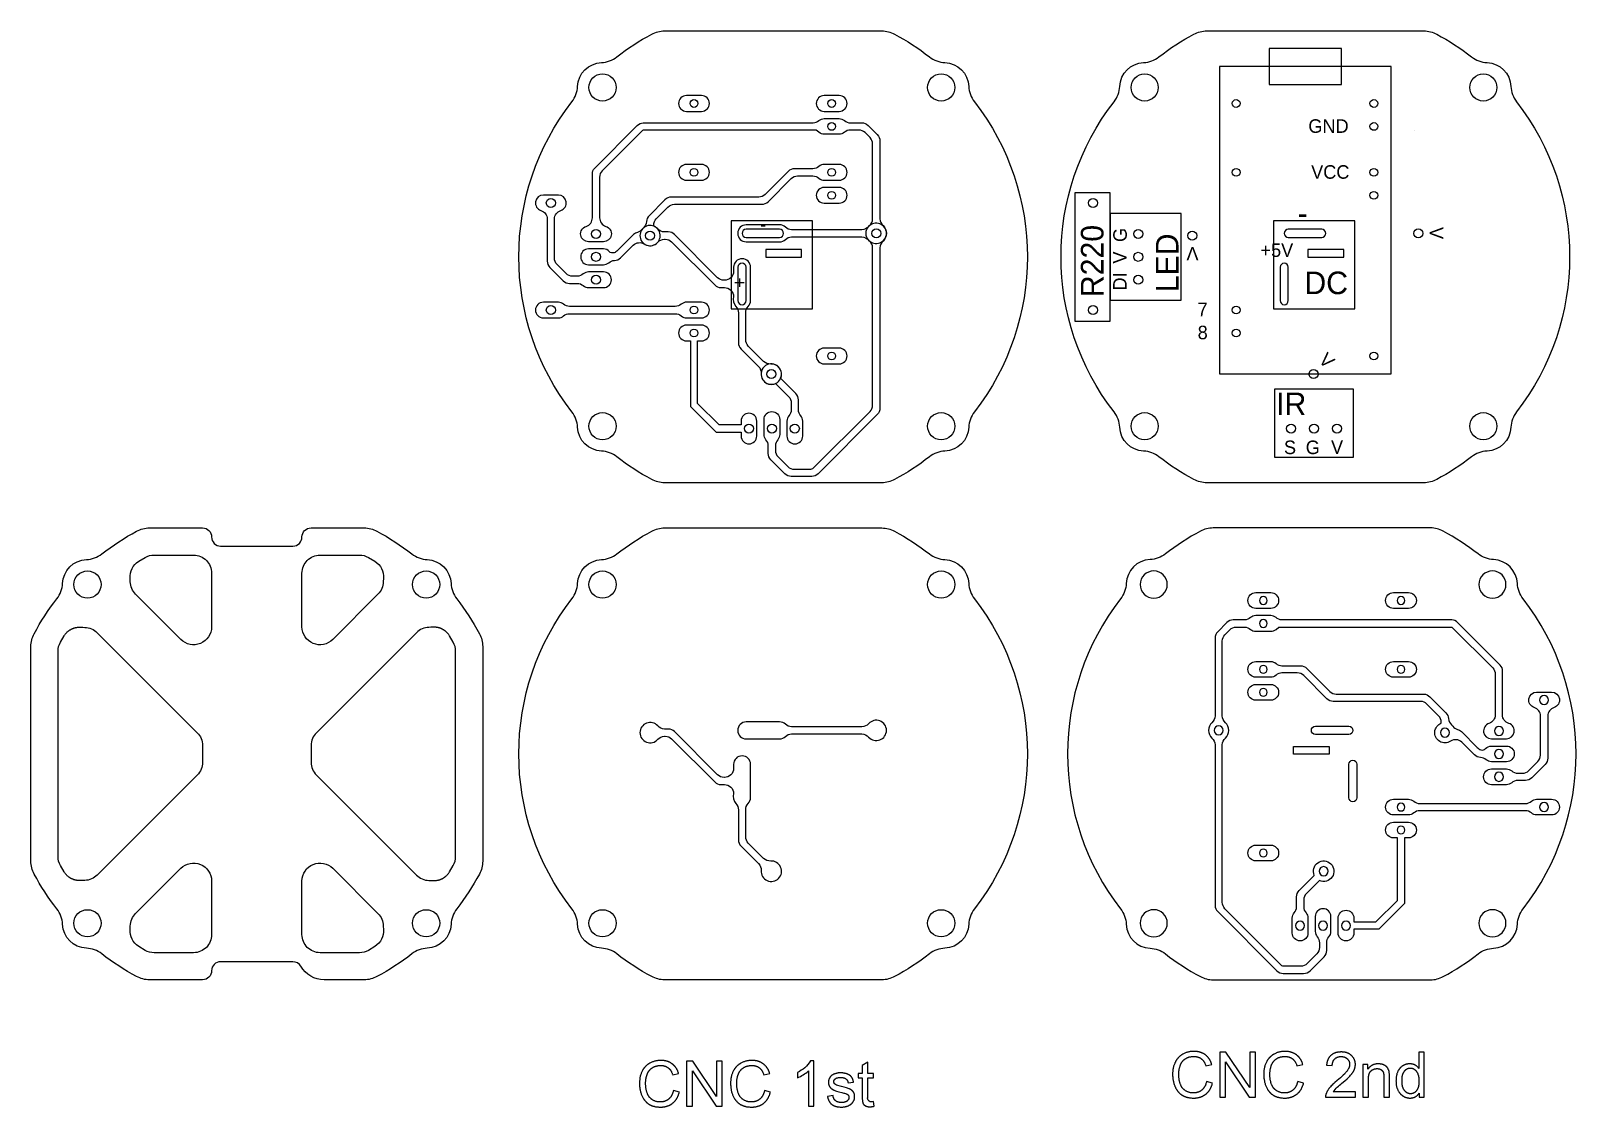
# Model space of a CAD drawing. Extents: x -280 to -109, y 243 to 362.
import ezdxf

# ---------------------------------------------------------------- set-up
doc = ezdxf.new("R2010")
doc.units = 0
for name, color, linetype in [('CONNECTIONS', 5, 'CONTINUOUS'), ('DEFAULT', 7, 'CONTINUOUS'), ('HOLES', 12, 'CONTINUOUS'), ('MASK', 7, 'CONTINUOUS'), ('TRACES', 96, 'CONTINUOUS')]:
    doc.layers.add(name, color=color, linetype=linetype)
doc.styles.add('MILLIMETER_SMALL', font='txt')

msp = doc.modelspace()

# ---------------------------------------------------------------- texts
at = {"layer": 'MASK', "style": 'MILLIMETER_SMALL'}
for s, height, p in [('GND', 1.5, (-138.63, 350.72)), ('VCC', 1.5, (-138.32, 345.64)), ('-', 2.5, (-139.81, 340.59)), ('+5V', 1.5, (-143.93, 336.99)), ('DC', 2.5, (-139.07, 332.87)), ('7', 1.5, (-150.89, 330.43)), ('8', 1.5, (-150.88, 327.88)), ('IR', 2.5, (-142.2, 319.48)), ('S', 1.5, (-141.33, 315.17)), ('G', 1.5, (-138.92, 315.17)), ('V', 1.5, (-136.12, 315.2))]:
    msp.add_text(s, height=height, dxfattribs=at).set_placement(p)
for s, height, rotation, p in [('-', 1.5, 180, (-198.64, 341.01)), ('R220', 2.5, 90, (-161.3, 332.54)), ('V', 1.5, 270, (-125.2, 340.3)), ('G', 1.5, 90, (-158.72, 338.64)), ('LED', 2.5, 90, (-153, 333.08)), ('V', 1.5, 90, (-158.74, 336.25)), ('V', 1.5, 180, (-150.78, 338.1)), ('+', 1.5, 270, (-202.3, 334.73)), ('DI', 1.5, 90, (-158.74, 333.27)), ('V', 1.5, 315, (-137.59, 325.48))]:
    msp.add_text(s, height=height, rotation=rotation, dxfattribs=at).set_placement(p)

# ---------------------------------------------------------------- linework, layer by layer
at = {"layer": 'CONNECTIONS'}
for points in [[(-198.13, 325.14, -0.216365), (-198.91, 325.43), (-200.61, 327.13, -0.198912), (-200.9, 327.84), (-200.9, 330.81, -0.193957), (-200.62, 331.5, 0.193957), (-200.36, 332.16), (-200.36, 335.84, 1), (-202.24, 335.84), (-202.24, 335.4, -0.414214), (-203.24, 334.4), (-203.29, 334.4, -0.198912), (-204, 334.69), (-208.76, 339.46, 0.198912), (-209.47, 339.75), (-209.88, 339.75, -0.216365), (-210.63, 340.09, 2.66289), (-210.63, 338.61, -0.216365), (-209.88, 338.95), (-209.8, 338.95, -0.198912), (-209.09, 338.66), (-204.33, 333.89, 0.198912), (-203.62, 333.6), (-203.24, 333.6, -0.414214), (-202.24, 332.6, 0.222369), (-201.98, 331.5, -0.193957), (-201.7, 330.81), (-201.7, 327.51, 0.198912), (-201.41, 326.8), (-199.47, 324.87, -0.216365), (-199.18, 324.09, 2.66289)], [(-195.81, 340, -0.193957), (-196.5, 340.28, 0.193957), (-197.16, 340.54), (-200.84, 340.54, 1), (-200.84, 338.66), (-197.16, 338.66, 0.193957), (-196.5, 338.92, -0.193957), (-195.81, 339.2), (-188.05, 339.2, -0.216365), (-187.29, 338.86, 2.66289), (-187.29, 340.34, -0.216365), (-188.05, 340)], [(-209.87, 257, -0.124369), (-211.3, 257.36, -0.041168), (-215.16, 259.87, 0.154982), (-216.86, 260.5, -0.388392), (-219.5, 263.14, 0.154982), (-220.13, 264.84, -0.342253), (-220.13, 299.16, 0.154982), (-219.5, 300.86, -0.388392), (-216.86, 303.5, 0.154982), (-215.16, 304.13, -0.041168), (-211.3, 306.64, -0.124369), (-209.87, 307), (-185.84, 307, -0.124369), (-184.42, 306.64, -0.041168), (-180.56, 304.13, 0.154982), (-178.85, 303.5, -0.388392), (-176.21, 300.86, 0.154982), (-175.59, 299.16, -0.342253), (-175.59, 264.84, 0.154982), (-176.21, 263.14, -0.388392), (-178.85, 260.5, 0.154982), (-180.56, 259.87, -0.041168), (-184.42, 257.36, -0.124369), (-185.84, 257)], [(-195.81, 285, -0.193957), (-196.5, 285.28, 0.193957), (-197.16, 285.54), (-200.84, 285.54, 1), (-200.84, 283.66), (-197.16, 283.66, 0.193957), (-196.5, 283.92, -0.193957), (-195.81, 284.2), (-188.05, 284.2, -0.216365), (-187.29, 283.86, 2.66289), (-187.29, 285.34, -0.216365), (-188.05, 285)], [(-198.13, 270.14, -0.216365), (-198.91, 270.43), (-200.61, 272.13, -0.198912), (-200.9, 272.84), (-200.9, 275.81, -0.193957), (-200.62, 276.5, 0.193957), (-200.36, 277.16), (-200.36, 280.84, 1), (-202.24, 280.84), (-202.24, 280.4, -0.414214), (-203.24, 279.4), (-203.29, 279.4, -0.198912), (-204, 279.69), (-208.76, 284.46, 0.198912), (-209.47, 284.75), (-209.88, 284.75, -0.216365), (-210.63, 285.09, 2.66289), (-210.63, 283.61, -0.216365), (-209.88, 283.95), (-209.8, 283.95, -0.198912), (-209.09, 283.66), (-204.33, 278.89, 0.198912), (-203.62, 278.6), (-203.24, 278.6, -0.414214), (-202.24, 277.6, 0.222369), (-201.98, 276.5, -0.193957), (-201.7, 275.81), (-201.7, 272.51, 0.198912), (-201.41, 271.8), (-199.47, 269.87, -0.216365), (-199.18, 269.09, 2.66289)]]:
    msp.add_lwpolyline(points, format="xyb", close=True, dxfattribs=at)
for centre in [(-273.74, 300.74), (-236.26, 300.74), (-216.74, 300.74), (-179.26, 300.74), (-273.74, 263.26), (-236.26, 263.26), (-216.74, 263.26), (-179.26, 263.26)]:
    msp.add_circle(centre, 1.5, dxfattribs=at)
at = {"layer": 'DEFAULT'}
for points in [[(-209.87, 312, -0.124369), (-211.3, 312.36, -0.041168), (-215.16, 314.87, 0.154982), (-216.86, 315.5, -0.388392), (-219.5, 318.14, 0.154982), (-220.13, 319.84, -0.342253), (-220.13, 354.16, 0.154982), (-219.5, 355.86, -0.388392), (-216.86, 358.5, 0.154982), (-215.16, 359.13, -0.041168), (-211.3, 361.64, -0.124369), (-209.87, 362), (-185.84, 362, -0.124369), (-184.42, 361.64, -0.041168), (-180.56, 359.13, 0.154982), (-178.85, 358.5, -0.388392), (-176.21, 355.86, 0.154982), (-175.59, 354.16, -0.342253), (-175.59, 319.84, 0.154982), (-176.21, 318.14, -0.388392), (-178.85, 315.5, 0.154982), (-180.56, 314.87, -0.041168), (-184.42, 312.36, -0.124369), (-185.84, 312)], [(-149.87, 312, -0.124369), (-151.3, 312.36, -0.041168), (-155.16, 314.87, 0.154982), (-156.86, 315.5, -0.388392), (-159.5, 318.14, 0.154982), (-160.13, 319.84, -0.342253), (-160.13, 354.16, 0.154982), (-159.5, 355.86, -0.388392), (-156.86, 358.5, 0.154982), (-155.16, 359.13, -0.041168), (-151.3, 361.64, -0.124369), (-149.87, 362), (-125.84, 362, -0.124369), (-124.42, 361.64, -0.041168), (-120.56, 359.13, 0.154982), (-118.85, 358.5, -0.388392), (-116.21, 355.86, 0.154982), (-115.59, 354.16, -0.342253), (-115.59, 319.84, 0.154982), (-116.21, 318.14, -0.388392), (-118.85, 315.5, 0.154982), (-120.56, 314.87, -0.041168), (-124.42, 312.36, -0.124369), (-125.84, 312)], [(-247.54, 257, -0.267949), (-250.13, 258.5, 0.267949), (-251, 259), (-259, 259, 0.414214), (-260, 258, -0.414214), (-261, 257), (-266.87, 257, -0.124369), (-268.3, 257.36, -0.041168), (-272.16, 259.87, 0.154982), (-273.86, 260.5, -0.388392), (-276.5, 263.14, 0.154982), (-277.13, 264.84, -0.041168), (-279.64, 268.7, -0.124369), (-280, 270.13), (-280, 293.87, -0.124369), (-279.64, 295.3, -0.041168), (-277.13, 299.16, 0.154982), (-276.5, 300.86, -0.388392), (-273.86, 303.5, 0.154982), (-272.16, 304.13, -0.041168), (-268.3, 306.64, -0.124369), (-266.87, 307), (-261, 307, -0.414214), (-260, 306, 0.414214), (-259, 305), (-251, 305, 0.414214), (-250, 306, -0.414214), (-249, 307), (-243.13, 307, -0.124369), (-241.7, 306.64, -0.041168), (-237.84, 304.13, 0.154982), (-236.14, 303.5, -0.388392), (-233.5, 300.86, 0.154982), (-232.87, 299.16, -0.041168), (-230.36, 295.3, -0.124369), (-230, 293.87), (-230, 270.13, -0.124369), (-230.36, 268.7, -0.041168), (-232.87, 264.84, 0.154982), (-233.5, 263.14, -0.388392), (-236.14, 260.5, 0.154982), (-237.84, 259.87, -0.041168), (-241.7, 257.36, -0.124369), (-243.13, 257)], [(-125.13, 257, 0.124369), (-123.7, 257.36, 0.041168), (-119.84, 259.87, -0.154982), (-118.14, 260.5, 0.388392), (-115.5, 263.14, -0.154982), (-114.87, 264.84, 0.342253), (-114.87, 299.16, -0.154982), (-115.5, 300.86, 0.388392), (-118.14, 303.5, -0.154982), (-119.84, 304.13, 0.041168), (-123.7, 306.64, 0.124369), (-125.13, 307), (-149.16, 307, 0.124369), (-150.58, 306.64, 0.041168), (-154.44, 304.13, -0.154982), (-156.15, 303.5, 0.388392), (-158.79, 300.86, -0.154982), (-159.41, 299.16, 0.342253), (-159.41, 264.84, -0.154982), (-158.79, 263.14, 0.388392), (-156.15, 260.5, -0.154982), (-154.44, 259.87, 0.041168), (-150.58, 257.36, 0.124369), (-149.16, 257)], [(-268.41, 299.66, -0.196262), (-269, 301.05), (-269.02, 301.43, -0.284082), (-268.07, 303.31), (-267.35, 303.74, -0.129841), (-266.36, 304), (-262, 304, -0.414214), (-260, 302), (-260, 296.07, -0.668179), (-263.41, 294.66)], [(-241.93, 303.31, -0.284082), (-240.98, 301.43), (-241, 301.05, -0.196262), (-241.59, 299.66), (-246.59, 294.66, -0.668179), (-250, 296.07), (-250, 302, -0.414214), (-248, 304), (-243.64, 304, -0.129841), (-242.65, 303.74)], [(-276.74, 269.65, -0.129841), (-277, 270.64), (-277, 293.36, -0.129841), (-276.74, 294.35), (-276.31, 295.07), (-276.27, 295.13), (-276.24, 295.18), (-276.2, 295.24), (-276.16, 295.29), (-276.11, 295.34), (-276.07, 295.39), (-276.02, 295.44), (-275.97, 295.49), (-275.92, 295.54), (-275.89, 295.56), (-275.86, 295.58), (-275.83, 295.6), (-275.81, 295.63), (-275.78, 295.65), (-275.75, 295.67), (-275.72, 295.69), (-275.69, 295.71), (-275.66, 295.73), (-275.63, 295.74), (-275.6, 295.76), (-275.57, 295.78), (-275.54, 295.8), (-275.51, 295.81), (-275.47, 295.83), (-275.44, 295.84), (-275.41, 295.86), (-275.38, 295.87), (-275.34, 295.88), (-275.31, 295.9), (-275.28, 295.91), (-275.24, 295.92), (-275.21, 295.93), (-275.18, 295.94), (-275.14, 295.95), (-275.11, 295.96), (-275.08, 295.97), (-275.04, 295.98), (-274.97, 295.99), (-274.9, 296), (-274.84, 296.01), (-274.77, 296.02), (-274.7, 296.02), (-274.63, 296.03), (-274.56, 296.03), (-274.5, 296.02), (-274.43, 296.02, 0.019098), (-274.05, 296, -0.196262), (-272.66, 295.41), (-261.59, 284.34, -0.198912), (-261, 282.93), (-261, 281.07, -0.198912), (-261.59, 279.66), (-272.66, 268.59, -0.196262), (-274.05, 268, 0.019098), (-274.43, 267.98), (-274.5, 267.98), (-274.56, 267.97), (-274.63, 267.97), (-274.7, 267.98), (-274.77, 267.98), (-274.84, 267.99), (-274.9, 268), (-274.97, 268.01), (-275.04, 268.02), (-275.08, 268.03), (-275.11, 268.04), (-275.14, 268.05), (-275.18, 268.06), (-275.21, 268.07), (-275.24, 268.08), (-275.28, 268.09), (-275.31, 268.1), (-275.34, 268.12), (-275.38, 268.13), (-275.41, 268.14), (-275.44, 268.16), (-275.47, 268.17), (-275.51, 268.19), (-275.54, 268.2), (-275.57, 268.22), (-275.6, 268.24), (-275.63, 268.26), (-275.66, 268.27), (-275.69, 268.29), (-275.72, 268.31), (-275.75, 268.33), (-275.78, 268.35), (-275.81, 268.37), (-275.83, 268.4), (-275.86, 268.42), (-275.89, 268.44), (-275.92, 268.46), (-275.97, 268.51), (-276.02, 268.56), (-276.07, 268.61), (-276.11, 268.66), (-276.16, 268.71), (-276.2, 268.76), (-276.24, 268.82), (-276.27, 268.87), (-276.31, 268.93)], [(-233.26, 269.65, 0.129841), (-233, 270.64), (-233, 293.36, 0.129841), (-233.26, 294.35), (-233.69, 295.07), (-233.73, 295.13), (-233.76, 295.18), (-233.8, 295.24), (-233.84, 295.29), (-233.89, 295.34), (-233.93, 295.39), (-233.98, 295.44), (-234.03, 295.49), (-234.08, 295.54), (-234.11, 295.56), (-234.14, 295.58), (-234.17, 295.6), (-234.19, 295.63), (-234.22, 295.65), (-234.25, 295.67), (-234.28, 295.69), (-234.31, 295.71), (-234.34, 295.73), (-234.37, 295.74), (-234.4, 295.76), (-234.43, 295.78), (-234.46, 295.8), (-234.49, 295.81), (-234.53, 295.83), (-234.56, 295.84), (-234.59, 295.86), (-234.62, 295.87), (-234.66, 295.88), (-234.69, 295.9), (-234.72, 295.91), (-234.76, 295.92), (-234.79, 295.93), (-234.82, 295.94), (-234.86, 295.95), (-234.89, 295.96), (-234.92, 295.97), (-234.96, 295.98), (-235.03, 295.99), (-235.1, 296), (-235.16, 296.01), (-235.23, 296.02), (-235.3, 296.02), (-235.37, 296.03), (-235.44, 296.03), (-235.5, 296.02), (-235.57, 296.02, -0.019098), (-235.95, 296, 0.196262), (-237.34, 295.41), (-248.41, 284.34, 0.198912), (-249, 282.93), (-249, 281.07, 0.198912), (-248.41, 279.66), (-237.34, 268.59, 0.196262), (-235.95, 268, -0.019098), (-235.57, 267.98), (-235.5, 267.98), (-235.44, 267.97), (-235.37, 267.97), (-235.3, 267.98), (-235.23, 267.98), (-235.16, 267.99), (-235.1, 268), (-235.03, 268.01), (-234.96, 268.02), (-234.92, 268.03), (-234.89, 268.04), (-234.86, 268.05), (-234.82, 268.06), (-234.79, 268.07), (-234.76, 268.08), (-234.72, 268.09), (-234.69, 268.1), (-234.66, 268.12), (-234.62, 268.13), (-234.59, 268.14), (-234.56, 268.16), (-234.53, 268.17), (-234.49, 268.19), (-234.46, 268.2), (-234.43, 268.22), (-234.4, 268.24), (-234.37, 268.26), (-234.34, 268.27), (-234.31, 268.29), (-234.28, 268.31), (-234.25, 268.33), (-234.22, 268.35), (-234.19, 268.37), (-234.17, 268.4), (-234.14, 268.42), (-234.11, 268.44), (-234.08, 268.46), (-234.03, 268.51), (-233.98, 268.56), (-233.93, 268.61), (-233.89, 268.66), (-233.84, 268.71), (-233.8, 268.76), (-233.76, 268.82), (-233.73, 268.87), (-233.69, 268.93)], [(-266.36, 260, -0.129841), (-267.35, 260.26), (-268.07, 260.69, -0.284082), (-269.02, 262.57), (-269, 262.95, -0.196262), (-268.41, 264.34), (-263.41, 269.34, -0.668179), (-260, 267.93), (-260, 262, -0.414214), (-262, 260)], [(-241.59, 264.34, -0.196262), (-241, 262.95), (-240.98, 262.57, -0.284082), (-241.93, 260.69), (-242.65, 260.26, -0.129841), (-243.64, 260), (-248, 260, -0.414214), (-250, 262), (-250, 267.93, -0.668179), (-246.59, 269.34)], [(-193.95, 246.91), (-193.95, 243), (-193.34, 243), (-193.34, 248.02), (-193.73, 248.02, -0.155608), (-195.18, 246.76), (-195.18, 246.17, 0.086497)], [(-136.73, 244), (-133.42, 244), (-133.42, 244.59), (-135.87, 244.59, -0.091803), (-134.91, 245.55), (-134.6, 245.82), (-134.34, 246.05), (-134.23, 246.16), (-134.13, 246.26), (-134.04, 246.35), (-133.96, 246.43), (-133.89, 246.51), (-133.83, 246.59), (-133.8, 246.63), (-133.77, 246.67), (-133.74, 246.7), (-133.72, 246.74), (-133.69, 246.78), (-133.67, 246.82), (-133.65, 246.86), (-133.62, 246.89), (-133.61, 246.93), (-133.59, 246.97), (-133.57, 247), (-133.55, 247.04), (-133.54, 247.08), (-133.52, 247.11), (-133.51, 247.15), (-133.5, 247.19), (-133.49, 247.22), (-133.48, 247.26), (-133.47, 247.3), (-133.46, 247.33), (-133.45, 247.37), (-133.45, 247.41), (-133.44, 247.44), (-133.44, 247.48), (-133.44, 247.52), (-133.43, 247.56), (-133.43, 247.59), (-133.43, 247.63), (-133.43, 247.67), (-133.43, 247.7), (-133.43, 247.74), (-133.44, 247.77), (-133.44, 247.81), (-133.45, 247.84), (-133.45, 247.88), (-133.46, 247.91), (-133.46, 247.95), (-133.47, 247.98), (-133.48, 248.01), (-133.49, 248.05), (-133.5, 248.08), (-133.51, 248.11), (-133.52, 248.14), (-133.54, 248.17), (-133.55, 248.2), (-133.56, 248.23), (-133.58, 248.26), (-133.59, 248.29), (-133.61, 248.32), (-133.63, 248.35), (-133.65, 248.38), (-133.67, 248.41), (-133.69, 248.43), (-133.71, 248.46), (-133.73, 248.49), (-133.75, 248.52), (-133.78, 248.54), (-133.8, 248.57), (-133.82, 248.59), (-133.85, 248.62), (-133.88, 248.64), (-133.9, 248.67), (-133.93, 248.69), (-133.96, 248.71), (-133.99, 248.73), (-134.02, 248.75), (-134.05, 248.77), (-134.08, 248.79), (-134.11, 248.81), (-134.14, 248.83), (-134.17, 248.85), (-134.21, 248.86), (-134.24, 248.88), (-134.27, 248.89), (-134.31, 248.9), (-134.34, 248.92), (-134.38, 248.93), (-134.42, 248.94), (-134.45, 248.95), (-134.49, 248.96), (-134.53, 248.97), (-134.57, 248.98), (-134.61, 248.99), (-134.65, 248.99), (-134.69, 249), (-134.73, 249), (-134.77, 249.01), (-134.81, 249.01), (-134.86, 249.01), (-134.9, 249.02), (-134.94, 249.02), (-134.99, 249.02), (-135.08, 249.02), (-135.12, 249.01), (-135.16, 249.01), (-135.2, 249.01), (-135.25, 249), (-135.29, 249), (-135.33, 248.99), (-135.37, 248.99), (-135.41, 248.98), (-135.44, 248.97), (-135.48, 248.97), (-135.52, 248.96), (-135.56, 248.95), (-135.59, 248.94), (-135.63, 248.92), (-135.66, 248.91), (-135.7, 248.9), (-135.73, 248.89), (-135.77, 248.87), (-135.8, 248.86), (-135.83, 248.84), (-135.86, 248.83), (-135.89, 248.81), (-135.92, 248.79), (-135.95, 248.77), (-135.98, 248.75), (-136.01, 248.73), (-136.04, 248.71), (-136.07, 248.69), (-136.1, 248.67), (-136.12, 248.65), (-136.15, 248.62), (-136.17, 248.6), (-136.2, 248.57), (-136.22, 248.55), (-136.25, 248.52), (-136.27, 248.5), (-136.29, 248.47), (-136.31, 248.44), (-136.33, 248.41), (-136.35, 248.38), (-136.37, 248.35), (-136.39, 248.32), (-136.41, 248.29), (-136.42, 248.26), (-136.44, 248.23), (-136.46, 248.19), (-136.47, 248.16), (-136.49, 248.12), (-136.5, 248.09), (-136.51, 248.05), (-136.52, 248.02), (-136.54, 247.98), (-136.55, 247.94), (-136.56, 247.9), (-136.57, 247.86), (-136.57, 247.82), (-136.58, 247.78), (-136.59, 247.74), (-136.6, 247.7), (-136.6, 247.66), (-136.61, 247.62), (-136.61, 247.57), (-135.98, 247.51), (-135.98, 247.54), (-135.98, 247.57), (-135.98, 247.59), (-135.98, 247.62), (-135.97, 247.65), (-135.97, 247.68), (-135.97, 247.7), (-135.96, 247.73), (-135.96, 247.76), (-135.95, 247.78), (-135.95, 247.81), (-135.94, 247.83), (-135.93, 247.86), (-135.93, 247.88), (-135.92, 247.9), (-135.91, 247.93), (-135.9, 247.95), (-135.89, 247.97), (-135.88, 247.99), (-135.87, 248.02), (-135.86, 248.04), (-135.85, 248.06), (-135.84, 248.08), (-135.83, 248.1), (-135.81, 248.12), (-135.8, 248.14), (-135.79, 248.16), (-135.77, 248.17), (-135.76, 248.19), (-135.74, 248.21), (-135.73, 248.23), (-135.71, 248.24), (-135.69, 248.26), (-135.68, 248.28), (-135.66, 248.29), (-135.64, 248.31), (-135.62, 248.32), (-135.61, 248.33), (-135.59, 248.35), (-135.57, 248.36), (-135.55, 248.37), (-135.53, 248.38), (-135.51, 248.39), (-135.49, 248.41), (-135.47, 248.42), (-135.44, 248.43), (-135.42, 248.43), (-135.4, 248.44), (-135.38, 248.45), (-135.36, 248.46), (-135.33, 248.47), (-135.31, 248.47), (-135.29, 248.48), (-135.26, 248.48), (-135.24, 248.49), (-135.21, 248.49), (-135.19, 248.5), (-135.16, 248.5), (-135.14, 248.5), (-135.11, 248.51), (-135.08, 248.51), (-135.06, 248.51), (-135.03, 248.51), (-135, 248.51), (-134.98, 248.51), (-134.95, 248.51), (-134.92, 248.51), (-134.9, 248.51), (-134.87, 248.5), (-134.85, 248.5), (-134.83, 248.5), (-134.8, 248.49), (-134.78, 248.49), (-134.76, 248.48), (-134.73, 248.48), (-134.71, 248.47), (-134.69, 248.47), (-134.67, 248.46), (-134.64, 248.45), (-134.62, 248.45), (-134.6, 248.44), (-134.58, 248.43), (-134.56, 248.42), (-134.54, 248.41), (-134.52, 248.4), (-134.5, 248.39), (-134.48, 248.38), (-134.46, 248.37), (-134.44, 248.36), (-134.43, 248.34), (-134.41, 248.33), (-134.39, 248.32), (-134.37, 248.3), (-134.36, 248.29), (-134.34, 248.27), (-134.32, 248.26), (-134.31, 248.24), (-134.29, 248.23), (-134.28, 248.21), (-134.26, 248.19), (-134.25, 248.18), (-134.23, 248.16), (-134.22, 248.14), (-134.21, 248.13), (-134.2, 248.11), (-134.18, 248.09), (-134.17, 248.07), (-134.16, 248.05), (-134.15, 248.04), (-134.14, 248.02), (-134.13, 248), (-134.13, 247.98), (-134.12, 247.96), (-134.11, 247.94), (-134.1, 247.92), (-134.1, 247.9), (-134.09, 247.88), (-134.09, 247.86), (-134.08, 247.84), (-134.08, 247.82), (-134.07, 247.8), (-134.07, 247.78), (-134.07, 247.75), (-134.07, 247.73), (-134.06, 247.71), (-134.06, 247.69), (-134.06, 247.67), (-134.06, 247.64), (-134.06, 247.62), (-134.06, 247.6), (-134.06, 247.58), (-134.07, 247.56), (-134.07, 247.53), (-134.07, 247.51), (-134.08, 247.49), (-134.08, 247.47), (-134.08, 247.44), (-134.09, 247.42), (-134.1, 247.4), (-134.1, 247.38), (-134.11, 247.35), (-134.12, 247.33), (-134.12, 247.31), (-134.13, 247.29), (-134.14, 247.26), (-134.15, 247.24), (-134.16, 247.22), (-134.17, 247.19), (-134.18, 247.17), (-134.2, 247.15), (-134.22, 247.1), (-134.25, 247.05), (-134.28, 247), (-134.31, 246.95), (-134.35, 246.91), (-134.39, 246.86), (-134.43, 246.8), (-134.47, 246.75), (-134.52, 246.69), (-134.58, 246.63), (-134.64, 246.57), (-134.77, 246.45), (-134.91, 246.31), (-135.07, 246.16), (-135.45, 245.85), (-135.7, 245.64), (-135.81, 245.54), (-135.91, 245.44), (-136.01, 245.35), (-136.1, 245.26), (-136.18, 245.17), (-136.25, 245.09), (-136.29, 245.05), (-136.32, 245.01), (-136.35, 244.97), (-136.38, 244.93), (-136.41, 244.89), (-136.44, 244.84), (-136.47, 244.8), (-136.49, 244.76), (-136.52, 244.72), (-136.54, 244.68), (-136.56, 244.64), (-136.58, 244.59), (-136.6, 244.55), (-136.62, 244.51), (-136.64, 244.47), (-136.66, 244.43), (-136.66, 244.4), (-136.67, 244.37), (-136.68, 244.35), (-136.69, 244.32), (-136.7, 244.3), (-136.7, 244.27), (-136.71, 244.24), (-136.71, 244.22), (-136.72, 244.19), (-136.72, 244.16), (-136.72, 244.14), (-136.72, 244.11), (-136.73, 244.08), (-136.73, 244.06), (-136.73, 244.03)], [(-186.77, 243.55, -0.709847), (-187.38, 244.03), (-187.38, 246.14), (-186.77, 246.14), (-186.77, 246.62), (-187.38, 246.62), (-187.38, 247.88), (-187.99, 247.52), (-187.99, 246.62), (-188.44, 246.62), (-188.44, 246.14), (-187.99, 246.14), (-187.99, 244.06), (-187.99, 243.93), (-187.99, 243.81), (-187.98, 243.7), (-187.97, 243.6), (-187.97, 243.56), (-187.96, 243.52), (-187.96, 243.48), (-187.95, 243.45), (-187.95, 243.43), (-187.94, 243.41), (-187.94, 243.4), (-187.94, 243.38), (-187.93, 243.37), (-187.93, 243.36), (-187.92, 243.35), (-187.92, 243.34), (-187.91, 243.33), (-187.91, 243.31), (-187.9, 243.3), (-187.9, 243.29), (-187.89, 243.28), (-187.89, 243.27), (-187.88, 243.26), (-187.87, 243.25), (-187.87, 243.24), (-187.86, 243.23), (-187.85, 243.23), (-187.85, 243.22), (-187.84, 243.21), (-187.83, 243.2), (-187.82, 243.19), (-187.82, 243.18), (-187.81, 243.17), (-187.8, 243.16), (-187.79, 243.15), (-187.78, 243.15), (-187.77, 243.14), (-187.76, 243.13), (-187.75, 243.12), (-187.74, 243.11), (-187.73, 243.11), (-187.72, 243.1), (-187.71, 243.09), (-187.7, 243.09), (-187.68, 243.07), (-187.66, 243.06), (-187.65, 243.05), (-187.64, 243.05), (-187.62, 243.04), (-187.61, 243.03), (-187.6, 243.03), (-187.58, 243.02), (-187.57, 243.02), (-187.56, 243.01), (-187.54, 243.01), (-187.53, 243), (-187.51, 243), (-187.5, 242.99), (-187.47, 242.99), (-187.44, 242.98), (-187.4, 242.97), (-187.37, 242.97), (-187.34, 242.96), (-187.3, 242.96), (-187.26, 242.96), (-187.22, 242.95), (-187.18, 242.95), (-187.14, 242.95), (-187.09, 242.95), (-187.04, 242.96), (-186.98, 242.96), (-186.92, 242.97), (-186.86, 242.97), (-186.8, 242.98), (-186.74, 242.99), (-186.68, 243.01)]]:
    msp.add_lwpolyline(points, format="xyb", close=True, dxfattribs=at)
for points in [[(-193.5, 341), (-202.5, 341), (-202.5, 331.25), (-193.5, 331.25)], [(-133.5, 341), (-142.5, 341), (-142.5, 331.25), (-133.5, 331.25)], [(-208.9, 244.75), (-208.91, 244.67), (-208.93, 244.6), (-208.96, 244.53), (-208.97, 244.49), (-208.98, 244.46), (-208.99, 244.42), (-209.01, 244.39), (-209.02, 244.36), (-209.03, 244.32), (-209.05, 244.29), (-209.06, 244.26), (-209.08, 244.23), (-209.09, 244.2), (-209.11, 244.17), (-209.13, 244.14), (-209.15, 244.11), (-209.16, 244.08), (-209.18, 244.06), (-209.2, 244.03), (-209.22, 244.01), (-209.24, 243.98), (-209.26, 243.96), (-209.28, 243.93), (-209.3, 243.91), (-209.33, 243.89), (-209.35, 243.86), (-209.37, 243.84), (-209.39, 243.82), (-209.42, 243.8), (-209.44, 243.78), (-209.47, 243.76), (-209.49, 243.74), (-209.52, 243.73), (-209.54, 243.71), (-209.57, 243.69), (-209.59, 243.68), (-209.62, 243.66), (-209.65, 243.65), (-209.68, 243.63), (-209.7, 243.62), (-209.73, 243.61), (-209.76, 243.59), (-209.79, 243.58), (-209.82, 243.57), (-209.85, 243.56), (-209.88, 243.55), (-209.91, 243.54), (-209.94, 243.53), (-209.97, 243.53), (-210, 243.52), (-210.03, 243.51), (-210.06, 243.51), (-210.09, 243.5), (-210.12, 243.5), (-210.16, 243.49), (-210.19, 243.49), (-210.22, 243.49), (-210.26, 243.48), (-210.29, 243.48), (-210.32, 243.48), (-210.36, 243.48), (-210.42, 243.48), (-210.47, 243.48), (-210.53, 243.49), (-210.58, 243.5), (-210.64, 243.5), (-210.69, 243.51), (-210.75, 243.53), (-210.8, 243.54), (-210.85, 243.55), (-210.9, 243.57), (-210.96, 243.59), (-211.01, 243.61), (-211.06, 243.64), (-211.11, 243.66), (-211.16, 243.69), (-211.21, 243.72), (-211.23, 243.73), (-211.26, 243.75), (-211.28, 243.76), (-211.3, 243.78), (-211.32, 243.8), (-211.35, 243.81), (-211.37, 243.83), (-211.39, 243.85), (-211.41, 243.87), (-211.43, 243.89), (-211.45, 243.91), (-211.47, 243.93), (-211.49, 243.95), (-211.51, 243.97), (-211.53, 243.99), (-211.55, 244.01), (-211.57, 244.03), (-211.58, 244.06), (-211.6, 244.08), (-211.62, 244.1), (-211.63, 244.13), (-211.65, 244.15), (-211.66, 244.18), (-211.68, 244.2), (-211.69, 244.23), (-211.71, 244.26), (-211.72, 244.28), (-211.74, 244.31), (-211.75, 244.34), (-211.76, 244.37), (-211.78, 244.43), (-211.81, 244.49), (-211.83, 244.55), (-211.85, 244.61), (-211.87, 244.67), (-211.88, 244.74), (-211.9, 244.81), (-211.91, 244.87), (-211.92, 244.94), (-211.94, 245.01), (-211.94, 245.08), (-211.95, 245.16), (-211.96, 245.23), (-211.96, 245.31), (-211.97, 245.38), (-211.97, 245.46), (-211.97, 245.54), (-211.97, 245.6), (-211.97, 245.66), (-211.97, 245.72), (-211.96, 245.78), (-211.96, 245.85), (-211.95, 245.91), (-211.94, 245.97), (-211.93, 246.03), (-211.92, 246.09), (-211.91, 246.15), (-211.9, 246.21), (-211.88, 246.26), (-211.87, 246.32), (-211.85, 246.38), (-211.83, 246.44), (-211.81, 246.5), (-211.8, 246.53), (-211.79, 246.56), (-211.78, 246.58), (-211.77, 246.61), (-211.76, 246.64), (-211.75, 246.67), (-211.73, 246.69), (-211.72, 246.72), (-211.71, 246.75), (-211.69, 246.77), (-211.68, 246.8), (-211.66, 246.82), (-211.65, 246.85), (-211.63, 246.87), (-211.62, 246.89), (-211.6, 246.92), (-211.58, 246.94), (-211.56, 246.96), (-211.55, 246.98), (-211.53, 247.01), (-211.51, 247.03), (-211.49, 247.05), (-211.47, 247.07), (-211.45, 247.09), (-211.43, 247.11), (-211.41, 247.13), (-211.39, 247.15), (-211.36, 247.17), (-211.34, 247.19), (-211.32, 247.2), (-211.29, 247.22), (-211.27, 247.24), (-211.25, 247.26), (-211.22, 247.27), (-211.2, 247.29), (-211.17, 247.3), (-211.14, 247.32), (-211.12, 247.33), (-211.09, 247.35), (-211.07, 247.36), (-211.04, 247.37), (-211.01, 247.39), (-210.98, 247.4), (-210.95, 247.41), (-210.92, 247.42), (-210.9, 247.43), (-210.87, 247.44), (-210.84, 247.45), (-210.81, 247.46), (-210.78, 247.46), (-210.74, 247.47), (-210.71, 247.48), (-210.68, 247.48), (-210.65, 247.49), (-210.62, 247.49), (-210.58, 247.5), (-210.52, 247.51), (-210.45, 247.51), (-210.38, 247.51), (-210.31, 247.52), (-210.25, 247.52), (-210.18, 247.51), (-210.13, 247.51), (-210.1, 247.5), (-210.07, 247.5), (-210.04, 247.5), (-210.01, 247.49), (-209.98, 247.49), (-209.96, 247.48), (-209.93, 247.47), (-209.9, 247.47), (-209.88, 247.46), (-209.85, 247.45), (-209.82, 247.45), (-209.8, 247.44), (-209.77, 247.43), (-209.75, 247.42), (-209.72, 247.41), (-209.7, 247.4), (-209.68, 247.39), (-209.65, 247.38), (-209.63, 247.36), (-209.61, 247.35), (-209.58, 247.34), (-209.56, 247.33), (-209.54, 247.31), (-209.52, 247.3), (-209.5, 247.28), (-209.48, 247.27), (-209.46, 247.25), (-209.44, 247.23), (-209.42, 247.22), (-209.4, 247.2), (-209.38, 247.18), (-209.36, 247.16), (-209.34, 247.14), (-209.32, 247.12), (-209.3, 247.1), (-209.28, 247.08), (-209.27, 247.06), (-209.25, 247.04), (-209.23, 247.02), (-209.22, 246.99), (-209.2, 246.97), (-209.18, 246.94), (-209.17, 246.92), (-209.15, 246.89), (-209.14, 246.87), (-209.12, 246.84), (-209.1, 246.78), (-209.07, 246.73), (-209.04, 246.67), (-209.02, 246.6), (-208.99, 246.54), (-208.97, 246.47), (-208.32, 246.63), (-208.35, 246.71), (-208.36, 246.75), (-208.38, 246.79), (-208.39, 246.84), (-208.41, 246.88), (-208.42, 246.91), (-208.44, 246.95), (-208.46, 246.99), (-208.48, 247.03), (-208.5, 247.07), (-208.51, 247.1), (-208.53, 247.14), (-208.56, 247.17), (-208.58, 247.21), (-208.6, 247.24), (-208.62, 247.27), (-208.64, 247.31), (-208.67, 247.34), (-208.69, 247.37), (-208.72, 247.4), (-208.74, 247.43), (-208.77, 247.46), (-208.8, 247.49), (-208.82, 247.52), (-208.85, 247.55), (-208.88, 247.57), (-208.91, 247.6), (-208.94, 247.63), (-208.97, 247.65), (-209, 247.68), (-209.03, 247.7), (-209.06, 247.72), (-209.1, 247.75), (-209.13, 247.77), (-209.16, 247.79), (-209.2, 247.81), (-209.23, 247.83), (-209.27, 247.85), (-209.3, 247.87), (-209.34, 247.88), (-209.38, 247.9), (-209.41, 247.92), (-209.45, 247.93), (-209.49, 247.95), (-209.53, 247.96), (-209.56, 247.97), (-209.6, 247.99), (-209.64, 248), (-209.68, 248.01), (-209.72, 248.02), (-209.76, 248.03), (-209.81, 248.04), (-209.85, 248.04), (-209.89, 248.05), (-209.93, 248.06), (-209.98, 248.06), (-210.02, 248.07), (-210.07, 248.07), (-210.11, 248.08), (-210.2, 248.08), (-210.29, 248.08), (-210.38, 248.08), (-210.46, 248.08), (-210.54, 248.07), (-210.62, 248.06), (-210.7, 248.05), (-210.77, 248.04), (-210.85, 248.02), (-210.93, 248.01), (-211, 247.99), (-211.08, 247.96), (-211.15, 247.94), (-211.22, 247.91), (-211.3, 247.88), (-211.37, 247.85), (-211.44, 247.82), (-211.51, 247.78), (-211.54, 247.76), (-211.57, 247.74), (-211.61, 247.72), (-211.64, 247.7), (-211.67, 247.68), (-211.7, 247.66), (-211.73, 247.63), (-211.76, 247.61), (-211.8, 247.59), (-211.82, 247.56), (-211.85, 247.54), (-211.88, 247.51), (-211.91, 247.49), (-211.94, 247.46), (-211.97, 247.44), (-211.99, 247.41), (-212.02, 247.38), (-212.04, 247.35), (-212.07, 247.32), (-212.09, 247.29), (-212.12, 247.26), (-212.14, 247.23), (-212.17, 247.2), (-212.19, 247.17), (-212.21, 247.14), (-212.23, 247.11), (-212.25, 247.07), (-212.28, 247.04), (-212.3, 247), (-212.32, 246.97), (-212.35, 246.9), (-212.39, 246.82), (-212.42, 246.75), (-212.46, 246.67), (-212.48, 246.59), (-212.51, 246.51), (-212.54, 246.43), (-212.56, 246.35), (-212.58, 246.27), (-212.6, 246.18), (-212.61, 246.09), (-212.62, 246), (-212.63, 245.91), (-212.64, 245.82), (-212.65, 245.73), (-212.65, 245.63), (-212.65, 245.54), (-212.65, 245.45), (-212.65, 245.36), (-212.64, 245.27), (-212.64, 245.18), (-212.63, 245.1), (-212.62, 245.01), (-212.6, 244.93), (-212.59, 244.84), (-212.57, 244.76), (-212.55, 244.68), (-212.53, 244.6), (-212.5, 244.51), (-212.48, 244.43), (-212.45, 244.35), (-212.42, 244.27), (-212.39, 244.2), (-212.35, 244.12), (-212.32, 244.04), (-212.28, 243.97), (-212.24, 243.9), (-212.22, 243.87), (-212.2, 243.84), (-212.18, 243.8), (-212.16, 243.77), (-212.13, 243.74), (-212.11, 243.71), (-212.09, 243.68), (-212.06, 243.65), (-212.04, 243.62), (-212.01, 243.59), (-211.99, 243.56), (-211.96, 243.53), (-211.94, 243.5), (-211.91, 243.48), (-211.88, 243.45), (-211.86, 243.43), (-211.83, 243.4), (-211.8, 243.38), (-211.77, 243.35), (-211.74, 243.33), (-211.71, 243.31), (-211.68, 243.29), (-211.65, 243.26), (-211.62, 243.24), (-211.59, 243.22), (-211.55, 243.2), (-211.52, 243.18), (-211.49, 243.17), (-211.45, 243.15), (-211.42, 243.13), (-211.38, 243.12), (-211.35, 243.1), (-211.31, 243.08), (-211.27, 243.07), (-211.23, 243.06), (-211.2, 243.04), (-211.16, 243.03), (-211.12, 243.02), (-211.08, 243.01), (-211.04, 243), (-211, 242.99), (-210.95, 242.98), (-210.87, 242.96), (-210.78, 242.95), (-210.69, 242.94), (-210.6, 242.93), (-210.5, 242.92), (-210.4, 242.92), (-210.3, 242.91), (-210.26, 242.92), (-210.21, 242.92), (-210.16, 242.92), (-210.11, 242.92), (-210.07, 242.93), (-210.02, 242.93), (-209.97, 242.94), (-209.93, 242.94), (-209.88, 242.95), (-209.84, 242.96), (-209.8, 242.97), (-209.75, 242.97), (-209.71, 242.99), (-209.67, 243), (-209.63, 243.01), (-209.58, 243.02), (-209.54, 243.04), (-209.5, 243.05), (-209.46, 243.07), (-209.42, 243.08), (-209.38, 243.1), (-209.34, 243.12), (-209.31, 243.14), (-209.27, 243.16), (-209.23, 243.18), (-209.19, 243.2), (-209.16, 243.22), (-209.12, 243.24), (-209.09, 243.27), (-209.05, 243.29), (-209.02, 243.32), (-208.98, 243.34), (-208.95, 243.37), (-208.92, 243.4), (-208.88, 243.43), (-208.85, 243.46), (-208.82, 243.49), (-208.79, 243.52), (-208.76, 243.55), (-208.73, 243.58), (-208.71, 243.61), (-208.68, 243.65), (-208.65, 243.68), (-208.62, 243.72), (-208.6, 243.75), (-208.57, 243.79), (-208.55, 243.83), (-208.53, 243.87), (-208.5, 243.91), (-208.48, 243.95), (-208.46, 243.99), (-208.44, 244.03), (-208.42, 244.07), (-208.4, 244.11), (-208.38, 244.16), (-208.36, 244.2), (-208.34, 244.25), (-208.32, 244.29), (-208.29, 244.39), (-208.26, 244.48), (-208.24, 244.58)], [(-207.43, 243), (-206.79, 243), (-206.79, 246.93), (-204.17, 243), (-203.49, 243), (-203.49, 248), (-204.12, 248), (-204.12, 244.07), (-206.75, 248), (-207.43, 248)], [(-198.81, 244.75), (-198.83, 244.67), (-198.85, 244.6), (-198.87, 244.53), (-198.89, 244.49), (-198.9, 244.46), (-198.91, 244.42), (-198.92, 244.39), (-198.94, 244.36), (-198.95, 244.32), (-198.97, 244.29), (-198.98, 244.26), (-199, 244.23), (-199.01, 244.2), (-199.03, 244.17), (-199.05, 244.14), (-199.06, 244.11), (-199.08, 244.08), (-199.1, 244.06), (-199.12, 244.03), (-199.14, 244.01), (-199.16, 243.98), (-199.18, 243.96), (-199.2, 243.93), (-199.22, 243.91), (-199.24, 243.89), (-199.27, 243.86), (-199.29, 243.84), (-199.31, 243.82), (-199.34, 243.8), (-199.36, 243.78), (-199.38, 243.76), (-199.41, 243.74), (-199.44, 243.73), (-199.46, 243.71), (-199.49, 243.69), (-199.51, 243.68), (-199.54, 243.66), (-199.57, 243.65), (-199.59, 243.63), (-199.62, 243.62), (-199.65, 243.61), (-199.68, 243.59), (-199.71, 243.58), (-199.73, 243.57), (-199.76, 243.56), (-199.79, 243.55), (-199.82, 243.54), (-199.85, 243.53), (-199.88, 243.53), (-199.91, 243.52), (-199.95, 243.51), (-199.98, 243.51), (-200.01, 243.5), (-200.04, 243.5), (-200.07, 243.49), (-200.11, 243.49), (-200.14, 243.49), (-200.17, 243.48), (-200.21, 243.48), (-200.24, 243.48), (-200.28, 243.48), (-200.33, 243.48), (-200.39, 243.48), (-200.45, 243.49), (-200.5, 243.5), (-200.56, 243.5), (-200.61, 243.51), (-200.66, 243.53), (-200.72, 243.54), (-200.77, 243.55), (-200.82, 243.57), (-200.87, 243.59), (-200.93, 243.61), (-200.98, 243.64), (-201.03, 243.66), (-201.08, 243.69), (-201.13, 243.72), (-201.15, 243.73), (-201.17, 243.75), (-201.2, 243.76), (-201.22, 243.78), (-201.24, 243.8), (-201.27, 243.81), (-201.29, 243.83), (-201.31, 243.85), (-201.33, 243.87), (-201.35, 243.89), (-201.37, 243.91), (-201.39, 243.93), (-201.41, 243.95), (-201.43, 243.97), (-201.45, 243.99), (-201.47, 244.01), (-201.48, 244.03), (-201.5, 244.06), (-201.52, 244.08), (-201.53, 244.1), (-201.55, 244.13), (-201.57, 244.15), (-201.58, 244.18), (-201.6, 244.2), (-201.61, 244.23), (-201.63, 244.26), (-201.64, 244.28), (-201.65, 244.31), (-201.67, 244.34), (-201.68, 244.37), (-201.7, 244.43), (-201.73, 244.49), (-201.75, 244.55), (-201.77, 244.61), (-201.78, 244.67), (-201.8, 244.74), (-201.82, 244.81), (-201.83, 244.87), (-201.84, 244.94), (-201.85, 245.01), (-201.86, 245.08), (-201.87, 245.16), (-201.88, 245.23), (-201.88, 245.31), (-201.89, 245.38), (-201.89, 245.46), (-201.89, 245.54), (-201.89, 245.6), (-201.89, 245.66), (-201.88, 245.72), (-201.88, 245.78), (-201.87, 245.85), (-201.87, 245.91), (-201.86, 245.97), (-201.85, 246.03), (-201.84, 246.09), (-201.83, 246.15), (-201.81, 246.21), (-201.8, 246.26), (-201.79, 246.32), (-201.77, 246.38), (-201.75, 246.44), (-201.73, 246.5), (-201.72, 246.53), (-201.71, 246.56), (-201.7, 246.58), (-201.69, 246.61), (-201.68, 246.64), (-201.67, 246.67), (-201.65, 246.69), (-201.64, 246.72), (-201.63, 246.75), (-201.61, 246.77), (-201.6, 246.8), (-201.58, 246.82), (-201.57, 246.85), (-201.55, 246.87), (-201.53, 246.89), (-201.52, 246.92), (-201.5, 246.94), (-201.48, 246.96), (-201.46, 246.98), (-201.45, 247.01), (-201.43, 247.03), (-201.41, 247.05), (-201.39, 247.07), (-201.37, 247.09), (-201.35, 247.11), (-201.33, 247.13), (-201.3, 247.15), (-201.28, 247.17), (-201.26, 247.19), (-201.24, 247.2), (-201.21, 247.22), (-201.19, 247.24), (-201.16, 247.26), (-201.14, 247.27), (-201.11, 247.29), (-201.09, 247.3), (-201.06, 247.32), (-201.04, 247.33), (-201.01, 247.35), (-200.98, 247.36), (-200.96, 247.37), (-200.93, 247.39), (-200.9, 247.4), (-200.87, 247.41), (-200.84, 247.42), (-200.81, 247.43), (-200.78, 247.44), (-200.75, 247.45), (-200.72, 247.46), (-200.69, 247.46), (-200.66, 247.47), (-200.63, 247.48), (-200.6, 247.48), (-200.57, 247.49), (-200.53, 247.49), (-200.5, 247.5), (-200.43, 247.51), (-200.37, 247.51), (-200.3, 247.51), (-200.23, 247.52), (-200.16, 247.52), (-200.1, 247.51), (-200.04, 247.51), (-200.01, 247.5), (-199.99, 247.5), (-199.96, 247.5), (-199.93, 247.49), (-199.9, 247.49), (-199.87, 247.48), (-199.85, 247.47), (-199.82, 247.47), (-199.79, 247.46), (-199.77, 247.45), (-199.74, 247.45), (-199.72, 247.44), (-199.69, 247.43), (-199.67, 247.42), (-199.64, 247.41), (-199.62, 247.4), (-199.59, 247.39), (-199.57, 247.38), (-199.55, 247.36), (-199.52, 247.35), (-199.5, 247.34), (-199.48, 247.33), (-199.46, 247.31), (-199.44, 247.3), (-199.41, 247.28), (-199.39, 247.27), (-199.37, 247.25), (-199.35, 247.23), (-199.33, 247.22), (-199.31, 247.2), (-199.29, 247.18), (-199.28, 247.16), (-199.26, 247.14), (-199.24, 247.12), (-199.22, 247.1), (-199.2, 247.08), (-199.19, 247.06), (-199.17, 247.04), (-199.15, 247.02), (-199.13, 246.99), (-199.12, 246.97), (-199.1, 246.94), (-199.09, 246.92), (-199.07, 246.89), (-199.06, 246.87), (-199.04, 246.84), (-199.01, 246.78), (-198.99, 246.73), (-198.96, 246.67), (-198.94, 246.6), (-198.91, 246.54), (-198.89, 246.47), (-198.24, 246.63), (-198.26, 246.71), (-198.28, 246.75), (-198.29, 246.79), (-198.31, 246.84), (-198.32, 246.88), (-198.34, 246.91), (-198.36, 246.95), (-198.38, 246.99), (-198.39, 247.03), (-198.41, 247.07), (-198.43, 247.1), (-198.45, 247.14), (-198.47, 247.17), (-198.5, 247.21), (-198.52, 247.24), (-198.54, 247.27), (-198.56, 247.31), (-198.59, 247.34), (-198.61, 247.37), (-198.64, 247.4), (-198.66, 247.43), (-198.69, 247.46), (-198.71, 247.49), (-198.74, 247.52), (-198.77, 247.55), (-198.8, 247.57), (-198.83, 247.6), (-198.86, 247.63), (-198.89, 247.65), (-198.92, 247.68), (-198.95, 247.7), (-198.98, 247.72), (-199.02, 247.75), (-199.05, 247.77), (-199.08, 247.79), (-199.12, 247.81), (-199.15, 247.83), (-199.19, 247.85), (-199.22, 247.87), (-199.26, 247.88), (-199.29, 247.9), (-199.33, 247.92), (-199.37, 247.93), (-199.41, 247.95), (-199.44, 247.96), (-199.48, 247.97), (-199.52, 247.99), (-199.56, 248), (-199.6, 248.01), (-199.64, 248.02), (-199.68, 248.03), (-199.72, 248.04), (-199.77, 248.04), (-199.81, 248.05), (-199.85, 248.06), (-199.9, 248.06), (-199.94, 248.07), (-199.98, 248.07), (-200.03, 248.08), (-200.12, 248.08), (-200.21, 248.08), (-200.29, 248.08), (-200.38, 248.08), (-200.46, 248.07), (-200.54, 248.06), (-200.61, 248.05), (-200.69, 248.04), (-200.77, 248.02), (-200.85, 248.01), (-200.92, 247.99), (-201, 247.96), (-201.07, 247.94), (-201.14, 247.91), (-201.21, 247.88), (-201.28, 247.85), (-201.35, 247.82), (-201.42, 247.78), (-201.46, 247.76), (-201.49, 247.74), (-201.52, 247.72), (-201.56, 247.7), (-201.59, 247.68), (-201.62, 247.66), (-201.65, 247.63), (-201.68, 247.61), (-201.71, 247.59), (-201.74, 247.56), (-201.77, 247.54), (-201.8, 247.51), (-201.83, 247.49), (-201.86, 247.46), (-201.88, 247.44), (-201.91, 247.41), (-201.94, 247.38), (-201.96, 247.35), (-201.99, 247.32), (-202.01, 247.29), (-202.04, 247.26), (-202.06, 247.23), (-202.08, 247.2), (-202.11, 247.17), (-202.13, 247.14), (-202.15, 247.11), (-202.17, 247.07), (-202.19, 247.04), (-202.21, 247), (-202.23, 246.97), (-202.27, 246.9), (-202.31, 246.82), (-202.34, 246.75), (-202.37, 246.67), (-202.4, 246.59), (-202.43, 246.51), (-202.45, 246.43), (-202.48, 246.35), (-202.5, 246.27), (-202.51, 246.18), (-202.53, 246.09), (-202.54, 246), (-202.55, 245.91), (-202.56, 245.82), (-202.57, 245.73), (-202.57, 245.63), (-202.57, 245.54), (-202.57, 245.45), (-202.57, 245.36), (-202.56, 245.27), (-202.55, 245.18), (-202.54, 245.1), (-202.53, 245.01), (-202.52, 244.93), (-202.5, 244.84), (-202.49, 244.76), (-202.47, 244.68), (-202.45, 244.6), (-202.42, 244.51), (-202.4, 244.43), (-202.37, 244.35), (-202.34, 244.27), (-202.31, 244.2), (-202.27, 244.12), (-202.24, 244.04), (-202.2, 243.97), (-202.16, 243.9), (-202.14, 243.87), (-202.12, 243.84), (-202.1, 243.8), (-202.07, 243.77), (-202.05, 243.74), (-202.03, 243.71), (-202.01, 243.68), (-201.98, 243.65), (-201.96, 243.62), (-201.93, 243.59), (-201.91, 243.56), (-201.88, 243.53), (-201.86, 243.5), (-201.83, 243.48), (-201.8, 243.45), (-201.77, 243.43), (-201.75, 243.4), (-201.72, 243.38), (-201.69, 243.35), (-201.66, 243.33), (-201.63, 243.31), (-201.6, 243.29), (-201.57, 243.26), (-201.54, 243.24), (-201.5, 243.22), (-201.47, 243.2), (-201.44, 243.18), (-201.4, 243.17), (-201.37, 243.15), (-201.34, 243.13), (-201.3, 243.12), (-201.26, 243.1), (-201.23, 243.08), (-201.19, 243.07), (-201.15, 243.06), (-201.11, 243.04), (-201.08, 243.03), (-201.04, 243.02), (-201, 243.01), (-200.95, 243), (-200.91, 242.99), (-200.87, 242.98), (-200.79, 242.96), (-200.7, 242.95), (-200.61, 242.94), (-200.51, 242.93), (-200.42, 242.92), (-200.32, 242.92), (-200.22, 242.91), (-200.17, 242.92), (-200.13, 242.92), (-200.08, 242.92), (-200.03, 242.92), (-199.98, 242.93), (-199.94, 242.93), (-199.89, 242.94), (-199.85, 242.94), (-199.8, 242.95), (-199.76, 242.96), (-199.71, 242.97), (-199.67, 242.97), (-199.63, 242.99), (-199.59, 243), (-199.54, 243.01), (-199.5, 243.02), (-199.46, 243.04), (-199.42, 243.05), (-199.38, 243.07), (-199.34, 243.08), (-199.3, 243.1), (-199.26, 243.12), (-199.22, 243.14), (-199.19, 243.16), (-199.15, 243.18), (-199.11, 243.2), (-199.08, 243.22), (-199.04, 243.24), (-199, 243.27), (-198.97, 243.29), (-198.94, 243.32), (-198.9, 243.34), (-198.87, 243.37), (-198.84, 243.4), (-198.8, 243.43), (-198.77, 243.46), (-198.74, 243.49), (-198.71, 243.52), (-198.68, 243.55), (-198.65, 243.58), (-198.62, 243.61), (-198.6, 243.65), (-198.57, 243.68), (-198.54, 243.72), (-198.52, 243.75), (-198.49, 243.79), (-198.47, 243.83), (-198.44, 243.87), (-198.42, 243.91), (-198.4, 243.95), (-198.38, 243.99), (-198.36, 244.03), (-198.34, 244.07), (-198.32, 244.11), (-198.3, 244.16), (-198.28, 244.2), (-198.26, 244.25), (-198.24, 244.29), (-198.21, 244.39), (-198.18, 244.48), (-198.15, 244.58)], [(-149.9, 245.75), (-149.91, 245.67), (-149.93, 245.6), (-149.96, 245.53), (-149.97, 245.49), (-149.98, 245.46), (-149.99, 245.42), (-150.01, 245.39), (-150.02, 245.36), (-150.03, 245.32), (-150.05, 245.29), (-150.06, 245.26), (-150.08, 245.23), (-150.09, 245.2), (-150.11, 245.17), (-150.13, 245.14), (-150.15, 245.11), (-150.16, 245.08), (-150.18, 245.06), (-150.2, 245.03), (-150.22, 245.01), (-150.24, 244.98), (-150.26, 244.96), (-150.28, 244.93), (-150.3, 244.91), (-150.33, 244.89), (-150.35, 244.86), (-150.37, 244.84), (-150.39, 244.82), (-150.42, 244.8), (-150.44, 244.78), (-150.47, 244.76), (-150.49, 244.74), (-150.52, 244.73), (-150.54, 244.71), (-150.57, 244.69), (-150.59, 244.68), (-150.62, 244.66), (-150.65, 244.65), (-150.68, 244.63), (-150.7, 244.62), (-150.73, 244.61), (-150.76, 244.59), (-150.79, 244.58), (-150.82, 244.57), (-150.85, 244.56), (-150.88, 244.55), (-150.91, 244.54), (-150.94, 244.53), (-150.97, 244.53), (-151, 244.52), (-151.03, 244.51), (-151.06, 244.51), (-151.09, 244.5), (-151.12, 244.5), (-151.16, 244.49), (-151.19, 244.49), (-151.22, 244.49), (-151.26, 244.48), (-151.29, 244.48), (-151.32, 244.48), (-151.36, 244.48), (-151.42, 244.48), (-151.47, 244.48), (-151.53, 244.49), (-151.58, 244.5), (-151.64, 244.5), (-151.69, 244.51), (-151.75, 244.53), (-151.8, 244.54), (-151.85, 244.55), (-151.9, 244.57), (-151.96, 244.59), (-152.01, 244.61), (-152.06, 244.64), (-152.11, 244.66), (-152.16, 244.69), (-152.21, 244.72), (-152.23, 244.73), (-152.26, 244.75), (-152.28, 244.76), (-152.3, 244.78), (-152.32, 244.8), (-152.35, 244.81), (-152.37, 244.83), (-152.39, 244.85), (-152.41, 244.87), (-152.43, 244.89), (-152.45, 244.91), (-152.47, 244.93), (-152.49, 244.95), (-152.51, 244.97), (-152.53, 244.99), (-152.55, 245.01), (-152.57, 245.03), (-152.58, 245.06), (-152.6, 245.08), (-152.62, 245.1), (-152.63, 245.13), (-152.65, 245.15), (-152.66, 245.18), (-152.68, 245.2), (-152.69, 245.23), (-152.71, 245.26), (-152.72, 245.28), (-152.74, 245.31), (-152.75, 245.34), (-152.76, 245.37), (-152.78, 245.43), (-152.81, 245.49), (-152.83, 245.55), (-152.85, 245.61), (-152.87, 245.67), (-152.88, 245.74), (-152.9, 245.81), (-152.91, 245.87), (-152.92, 245.94), (-152.94, 246.01), (-152.94, 246.08), (-152.95, 246.16), (-152.96, 246.23), (-152.96, 246.31), (-152.97, 246.38), (-152.97, 246.46), (-152.97, 246.54), (-152.97, 246.6), (-152.97, 246.66), (-152.97, 246.72), (-152.96, 246.78), (-152.96, 246.85), (-152.95, 246.91), (-152.94, 246.97), (-152.93, 247.03), (-152.92, 247.09), (-152.91, 247.15), (-152.9, 247.21), (-152.88, 247.26), (-152.87, 247.32), (-152.85, 247.38), (-152.83, 247.44), (-152.81, 247.5), (-152.8, 247.53), (-152.79, 247.56), (-152.78, 247.58), (-152.77, 247.61), (-152.76, 247.64), (-152.75, 247.67), (-152.73, 247.69), (-152.72, 247.72), (-152.71, 247.75), (-152.69, 247.77), (-152.68, 247.8), (-152.66, 247.82), (-152.65, 247.85), (-152.63, 247.87), (-152.62, 247.89), (-152.6, 247.92), (-152.58, 247.94), (-152.56, 247.96), (-152.55, 247.98), (-152.53, 248.01), (-152.51, 248.03), (-152.49, 248.05), (-152.47, 248.07), (-152.45, 248.09), (-152.43, 248.11), (-152.41, 248.13), (-152.39, 248.15), (-152.36, 248.17), (-152.34, 248.19), (-152.32, 248.2), (-152.29, 248.22), (-152.27, 248.24), (-152.25, 248.26), (-152.22, 248.27), (-152.2, 248.29), (-152.17, 248.3), (-152.14, 248.32), (-152.12, 248.33), (-152.09, 248.35), (-152.07, 248.36), (-152.04, 248.37), (-152.01, 248.39), (-151.98, 248.4), (-151.95, 248.41), (-151.92, 248.42), (-151.9, 248.43), (-151.87, 248.44), (-151.84, 248.45), (-151.81, 248.46), (-151.78, 248.46), (-151.74, 248.47), (-151.71, 248.48), (-151.68, 248.48), (-151.65, 248.49), (-151.62, 248.49), (-151.58, 248.5), (-151.52, 248.51), (-151.45, 248.51), (-151.38, 248.51), (-151.31, 248.52), (-151.25, 248.52), (-151.18, 248.51), (-151.13, 248.51), (-151.1, 248.5), (-151.07, 248.5), (-151.04, 248.5), (-151.01, 248.49), (-150.98, 248.49), (-150.96, 248.48), (-150.93, 248.47), (-150.9, 248.47), (-150.88, 248.46), (-150.85, 248.45), (-150.82, 248.45), (-150.8, 248.44), (-150.77, 248.43), (-150.75, 248.42), (-150.72, 248.41), (-150.7, 248.4), (-150.68, 248.39), (-150.65, 248.38), (-150.63, 248.36), (-150.61, 248.35), (-150.58, 248.34), (-150.56, 248.33), (-150.54, 248.31), (-150.52, 248.3), (-150.5, 248.28), (-150.48, 248.27), (-150.46, 248.25), (-150.44, 248.23), (-150.42, 248.22), (-150.4, 248.2), (-150.38, 248.18), (-150.36, 248.16), (-150.34, 248.14), (-150.32, 248.12), (-150.3, 248.1), (-150.28, 248.08), (-150.27, 248.06), (-150.25, 248.04), (-150.23, 248.02), (-150.22, 247.99), (-150.2, 247.97), (-150.18, 247.94), (-150.17, 247.92), (-150.15, 247.89), (-150.14, 247.87), (-150.12, 247.84), (-150.1, 247.78), (-150.07, 247.73), (-150.04, 247.67), (-150.02, 247.6), (-149.99, 247.54), (-149.97, 247.47), (-149.32, 247.63), (-149.35, 247.71), (-149.36, 247.75), (-149.38, 247.79), (-149.39, 247.84), (-149.41, 247.88), (-149.42, 247.91), (-149.44, 247.95), (-149.46, 247.99), (-149.48, 248.03), (-149.5, 248.07), (-149.51, 248.1), (-149.53, 248.14), (-149.56, 248.17), (-149.58, 248.21), (-149.6, 248.24), (-149.62, 248.27), (-149.64, 248.31), (-149.67, 248.34), (-149.69, 248.37), (-149.72, 248.4), (-149.74, 248.43), (-149.77, 248.46), (-149.8, 248.49), (-149.82, 248.52), (-149.85, 248.55), (-149.88, 248.57), (-149.91, 248.6), (-149.94, 248.63), (-149.97, 248.65), (-150, 248.68), (-150.03, 248.7), (-150.06, 248.72), (-150.1, 248.75), (-150.13, 248.77), (-150.16, 248.79), (-150.2, 248.81), (-150.23, 248.83), (-150.27, 248.85), (-150.3, 248.87), (-150.34, 248.88), (-150.38, 248.9), (-150.41, 248.92), (-150.45, 248.93), (-150.49, 248.95), (-150.53, 248.96), (-150.56, 248.97), (-150.6, 248.99), (-150.64, 249), (-150.68, 249.01), (-150.72, 249.02), (-150.76, 249.03), (-150.81, 249.04), (-150.85, 249.04), (-150.89, 249.05), (-150.93, 249.06), (-150.98, 249.06), (-151.02, 249.07), (-151.07, 249.07), (-151.11, 249.08), (-151.2, 249.08), (-151.29, 249.08), (-151.38, 249.08), (-151.46, 249.08), (-151.54, 249.07), (-151.62, 249.06), (-151.7, 249.05), (-151.77, 249.04), (-151.85, 249.02), (-151.93, 249.01), (-152, 248.99), (-152.08, 248.96), (-152.15, 248.94), (-152.22, 248.91), (-152.3, 248.88), (-152.37, 248.85), (-152.44, 248.82), (-152.51, 248.78), (-152.54, 248.76), (-152.57, 248.74), (-152.61, 248.72), (-152.64, 248.7), (-152.67, 248.68), (-152.7, 248.66), (-152.73, 248.63), (-152.76, 248.61), (-152.8, 248.59), (-152.82, 248.56), (-152.85, 248.54), (-152.88, 248.51), (-152.91, 248.49), (-152.94, 248.46), (-152.97, 248.44), (-152.99, 248.41), (-153.02, 248.38), (-153.04, 248.35), (-153.07, 248.32), (-153.09, 248.29), (-153.12, 248.26), (-153.14, 248.23), (-153.17, 248.2), (-153.19, 248.17), (-153.21, 248.14), (-153.23, 248.11), (-153.25, 248.07), (-153.28, 248.04), (-153.3, 248), (-153.32, 247.97), (-153.35, 247.9), (-153.39, 247.82), (-153.42, 247.75), (-153.46, 247.67), (-153.48, 247.59), (-153.51, 247.51), (-153.54, 247.43), (-153.56, 247.35), (-153.58, 247.27), (-153.6, 247.18), (-153.61, 247.09), (-153.62, 247), (-153.63, 246.91), (-153.64, 246.82), (-153.65, 246.73), (-153.65, 246.63), (-153.65, 246.54), (-153.65, 246.45), (-153.65, 246.36), (-153.64, 246.27), (-153.64, 246.18), (-153.63, 246.1), (-153.62, 246.01), (-153.6, 245.93), (-153.59, 245.84), (-153.57, 245.76), (-153.55, 245.68), (-153.53, 245.6), (-153.5, 245.51), (-153.48, 245.43), (-153.45, 245.35), (-153.42, 245.27), (-153.39, 245.2), (-153.35, 245.12), (-153.32, 245.04), (-153.28, 244.97), (-153.24, 244.9), (-153.22, 244.87), (-153.2, 244.84), (-153.18, 244.8), (-153.16, 244.77), (-153.13, 244.74), (-153.11, 244.71), (-153.09, 244.68), (-153.06, 244.65), (-153.04, 244.62), (-153.01, 244.59), (-152.99, 244.56), (-152.96, 244.53), (-152.94, 244.5), (-152.91, 244.48), (-152.88, 244.45), (-152.86, 244.43), (-152.83, 244.4), (-152.8, 244.38), (-152.77, 244.35), (-152.74, 244.33), (-152.71, 244.31), (-152.68, 244.29), (-152.65, 244.26), (-152.62, 244.24), (-152.59, 244.22), (-152.55, 244.2), (-152.52, 244.18), (-152.49, 244.17), (-152.45, 244.15), (-152.42, 244.13), (-152.38, 244.12), (-152.35, 244.1), (-152.31, 244.08), (-152.27, 244.07), (-152.23, 244.06), (-152.2, 244.04), (-152.16, 244.03), (-152.12, 244.02), (-152.08, 244.01), (-152.04, 244), (-152, 243.99), (-151.95, 243.98), (-151.87, 243.96), (-151.78, 243.95), (-151.69, 243.94), (-151.6, 243.93), (-151.5, 243.92), (-151.4, 243.92), (-151.3, 243.91), (-151.26, 243.92), (-151.21, 243.92), (-151.16, 243.92), (-151.11, 243.92), (-151.07, 243.93), (-151.02, 243.93), (-150.97, 243.94), (-150.93, 243.94), (-150.88, 243.95), (-150.84, 243.96), (-150.8, 243.97), (-150.75, 243.97), (-150.71, 243.99), (-150.67, 244), (-150.63, 244.01), (-150.58, 244.02), (-150.54, 244.04), (-150.5, 244.05), (-150.46, 244.07), (-150.42, 244.08), (-150.38, 244.1), (-150.34, 244.12), (-150.31, 244.14), (-150.27, 244.16), (-150.23, 244.18), (-150.19, 244.2), (-150.16, 244.22), (-150.12, 244.24), (-150.09, 244.27), (-150.05, 244.29), (-150.02, 244.32), (-149.98, 244.34), (-149.95, 244.37), (-149.92, 244.4), (-149.88, 244.43), (-149.85, 244.46), (-149.82, 244.49), (-149.79, 244.52), (-149.76, 244.55), (-149.73, 244.58), (-149.71, 244.61), (-149.68, 244.65), (-149.65, 244.68), (-149.62, 244.72), (-149.6, 244.75), (-149.57, 244.79), (-149.55, 244.83), (-149.53, 244.87), (-149.5, 244.91), (-149.48, 244.95), (-149.46, 244.99), (-149.44, 245.03), (-149.42, 245.07), (-149.4, 245.11), (-149.38, 245.16), (-149.36, 245.2), (-149.34, 245.25), (-149.32, 245.29), (-149.29, 245.39), (-149.26, 245.48), (-149.24, 245.58)], [(-148.43, 244), (-147.79, 244), (-147.79, 247.93), (-145.17, 244), (-144.49, 244), (-144.49, 249), (-145.12, 249), (-145.12, 245.07), (-147.75, 249), (-148.43, 249)], [(-139.81, 245.75), (-139.83, 245.67), (-139.85, 245.6), (-139.87, 245.53), (-139.89, 245.49), (-139.9, 245.46), (-139.91, 245.42), (-139.92, 245.39), (-139.94, 245.36), (-139.95, 245.32), (-139.97, 245.29), (-139.98, 245.26), (-140, 245.23), (-140.01, 245.2), (-140.03, 245.17), (-140.05, 245.14), (-140.06, 245.11), (-140.08, 245.08), (-140.1, 245.06), (-140.12, 245.03), (-140.14, 245.01), (-140.16, 244.98), (-140.18, 244.96), (-140.2, 244.93), (-140.22, 244.91), (-140.24, 244.89), (-140.27, 244.86), (-140.29, 244.84), (-140.31, 244.82), (-140.34, 244.8), (-140.36, 244.78), (-140.38, 244.76), (-140.41, 244.74), (-140.44, 244.73), (-140.46, 244.71), (-140.49, 244.69), (-140.51, 244.68), (-140.54, 244.66), (-140.57, 244.65), (-140.59, 244.63), (-140.62, 244.62), (-140.65, 244.61), (-140.68, 244.59), (-140.71, 244.58), (-140.73, 244.57), (-140.76, 244.56), (-140.79, 244.55), (-140.82, 244.54), (-140.85, 244.53), (-140.88, 244.53), (-140.91, 244.52), (-140.95, 244.51), (-140.98, 244.51), (-141.01, 244.5), (-141.04, 244.5), (-141.07, 244.49), (-141.11, 244.49), (-141.14, 244.49), (-141.17, 244.48), (-141.21, 244.48), (-141.24, 244.48), (-141.28, 244.48), (-141.33, 244.48), (-141.39, 244.48), (-141.45, 244.49), (-141.5, 244.5), (-141.56, 244.5), (-141.61, 244.51), (-141.66, 244.53), (-141.72, 244.54), (-141.77, 244.55), (-141.82, 244.57), (-141.87, 244.59), (-141.93, 244.61), (-141.98, 244.64), (-142.03, 244.66), (-142.08, 244.69), (-142.13, 244.72), (-142.15, 244.73), (-142.17, 244.75), (-142.2, 244.76), (-142.22, 244.78), (-142.24, 244.8), (-142.27, 244.81), (-142.29, 244.83), (-142.31, 244.85), (-142.33, 244.87), (-142.35, 244.89), (-142.37, 244.91), (-142.39, 244.93), (-142.41, 244.95), (-142.43, 244.97), (-142.45, 244.99), (-142.47, 245.01), (-142.48, 245.03), (-142.5, 245.06), (-142.52, 245.08), (-142.53, 245.1), (-142.55, 245.13), (-142.57, 245.15), (-142.58, 245.18), (-142.6, 245.2), (-142.61, 245.23), (-142.63, 245.26), (-142.64, 245.28), (-142.65, 245.31), (-142.67, 245.34), (-142.68, 245.37), (-142.7, 245.43), (-142.73, 245.49), (-142.75, 245.55), (-142.77, 245.61), (-142.78, 245.67), (-142.8, 245.74), (-142.82, 245.81), (-142.83, 245.87), (-142.84, 245.94), (-142.85, 246.01), (-142.86, 246.08), (-142.87, 246.16), (-142.88, 246.23), (-142.88, 246.31), (-142.89, 246.38), (-142.89, 246.46), (-142.89, 246.54), (-142.89, 246.6), (-142.89, 246.66), (-142.88, 246.72), (-142.88, 246.78), (-142.87, 246.85), (-142.87, 246.91), (-142.86, 246.97), (-142.85, 247.03), (-142.84, 247.09), (-142.83, 247.15), (-142.81, 247.21), (-142.8, 247.26), (-142.79, 247.32), (-142.77, 247.38), (-142.75, 247.44), (-142.73, 247.5), (-142.72, 247.53), (-142.71, 247.56), (-142.7, 247.58), (-142.69, 247.61), (-142.68, 247.64), (-142.67, 247.67), (-142.65, 247.69), (-142.64, 247.72), (-142.63, 247.75), (-142.61, 247.77), (-142.6, 247.8), (-142.58, 247.82), (-142.57, 247.85), (-142.55, 247.87), (-142.53, 247.89), (-142.52, 247.92), (-142.5, 247.94), (-142.48, 247.96), (-142.46, 247.98), (-142.45, 248.01), (-142.43, 248.03), (-142.41, 248.05), (-142.39, 248.07), (-142.37, 248.09), (-142.35, 248.11), (-142.33, 248.13), (-142.3, 248.15), (-142.28, 248.17), (-142.26, 248.19), (-142.24, 248.2), (-142.21, 248.22), (-142.19, 248.24), (-142.16, 248.26), (-142.14, 248.27), (-142.11, 248.29), (-142.09, 248.3), (-142.06, 248.32), (-142.04, 248.33), (-142.01, 248.35), (-141.98, 248.36), (-141.96, 248.37), (-141.93, 248.39), (-141.9, 248.4), (-141.87, 248.41), (-141.84, 248.42), (-141.81, 248.43), (-141.78, 248.44), (-141.75, 248.45), (-141.72, 248.46), (-141.69, 248.46), (-141.66, 248.47), (-141.63, 248.48), (-141.6, 248.48), (-141.57, 248.49), (-141.53, 248.49), (-141.5, 248.5), (-141.43, 248.51), (-141.37, 248.51), (-141.3, 248.51), (-141.23, 248.52), (-141.16, 248.52), (-141.1, 248.51), (-141.04, 248.51), (-141.01, 248.5), (-140.99, 248.5), (-140.96, 248.5), (-140.93, 248.49), (-140.9, 248.49), (-140.87, 248.48), (-140.85, 248.47), (-140.82, 248.47), (-140.79, 248.46), (-140.77, 248.45), (-140.74, 248.45), (-140.72, 248.44), (-140.69, 248.43), (-140.67, 248.42), (-140.64, 248.41), (-140.62, 248.4), (-140.59, 248.39), (-140.57, 248.38), (-140.55, 248.36), (-140.52, 248.35), (-140.5, 248.34), (-140.48, 248.33), (-140.46, 248.31), (-140.44, 248.3), (-140.41, 248.28), (-140.39, 248.27), (-140.37, 248.25), (-140.35, 248.23), (-140.33, 248.22), (-140.31, 248.2), (-140.29, 248.18), (-140.28, 248.16), (-140.26, 248.14), (-140.24, 248.12), (-140.22, 248.1), (-140.2, 248.08), (-140.19, 248.06), (-140.17, 248.04), (-140.15, 248.02), (-140.13, 247.99), (-140.12, 247.97), (-140.1, 247.94), (-140.09, 247.92), (-140.07, 247.89), (-140.06, 247.87), (-140.04, 247.84), (-140.01, 247.78), (-139.99, 247.73), (-139.96, 247.67), (-139.94, 247.6), (-139.91, 247.54), (-139.89, 247.47), (-139.24, 247.63), (-139.26, 247.71), (-139.28, 247.75), (-139.29, 247.79), (-139.31, 247.84), (-139.32, 247.88), (-139.34, 247.91), (-139.36, 247.95), (-139.38, 247.99), (-139.39, 248.03), (-139.41, 248.07), (-139.43, 248.1), (-139.45, 248.14), (-139.47, 248.17), (-139.5, 248.21), (-139.52, 248.24), (-139.54, 248.27), (-139.56, 248.31), (-139.59, 248.34), (-139.61, 248.37), (-139.64, 248.4), (-139.66, 248.43), (-139.69, 248.46), (-139.71, 248.49), (-139.74, 248.52), (-139.77, 248.55), (-139.8, 248.57), (-139.83, 248.6), (-139.86, 248.63), (-139.89, 248.65), (-139.92, 248.68), (-139.95, 248.7), (-139.98, 248.72), (-140.02, 248.75), (-140.05, 248.77), (-140.08, 248.79), (-140.12, 248.81), (-140.15, 248.83), (-140.19, 248.85), (-140.22, 248.87), (-140.26, 248.88), (-140.29, 248.9), (-140.33, 248.92), (-140.37, 248.93), (-140.41, 248.95), (-140.44, 248.96), (-140.48, 248.97), (-140.52, 248.99), (-140.56, 249), (-140.6, 249.01), (-140.64, 249.02), (-140.68, 249.03), (-140.72, 249.04), (-140.77, 249.04), (-140.81, 249.05), (-140.85, 249.06), (-140.9, 249.06), (-140.94, 249.07), (-140.98, 249.07), (-141.03, 249.08), (-141.12, 249.08), (-141.21, 249.08), (-141.29, 249.08), (-141.38, 249.08), (-141.46, 249.07), (-141.54, 249.06), (-141.61, 249.05), (-141.69, 249.04), (-141.77, 249.02), (-141.85, 249.01), (-141.92, 248.99), (-142, 248.96), (-142.07, 248.94), (-142.14, 248.91), (-142.21, 248.88), (-142.28, 248.85), (-142.35, 248.82), (-142.42, 248.78), (-142.46, 248.76), (-142.49, 248.74), (-142.52, 248.72), (-142.56, 248.7), (-142.59, 248.68), (-142.62, 248.66), (-142.65, 248.63), (-142.68, 248.61), (-142.71, 248.59), (-142.74, 248.56), (-142.77, 248.54), (-142.8, 248.51), (-142.83, 248.49), (-142.86, 248.46), (-142.88, 248.44), (-142.91, 248.41), (-142.94, 248.38), (-142.96, 248.35), (-142.99, 248.32), (-143.01, 248.29), (-143.04, 248.26), (-143.06, 248.23), (-143.08, 248.2), (-143.11, 248.17), (-143.13, 248.14), (-143.15, 248.11), (-143.17, 248.07), (-143.19, 248.04), (-143.21, 248), (-143.23, 247.97), (-143.27, 247.9), (-143.31, 247.82), (-143.34, 247.75), (-143.37, 247.67), (-143.4, 247.59), (-143.43, 247.51), (-143.45, 247.43), (-143.48, 247.35), (-143.5, 247.27), (-143.51, 247.18), (-143.53, 247.09), (-143.54, 247), (-143.55, 246.91), (-143.56, 246.82), (-143.57, 246.73), (-143.57, 246.63), (-143.57, 246.54), (-143.57, 246.45), (-143.57, 246.36), (-143.56, 246.27), (-143.55, 246.18), (-143.54, 246.1), (-143.53, 246.01), (-143.52, 245.93), (-143.5, 245.84), (-143.49, 245.76), (-143.47, 245.68), (-143.45, 245.6), (-143.42, 245.51), (-143.4, 245.43), (-143.37, 245.35), (-143.34, 245.27), (-143.31, 245.2), (-143.27, 245.12), (-143.24, 245.04), (-143.2, 244.97), (-143.16, 244.9), (-143.14, 244.87), (-143.12, 244.84), (-143.1, 244.8), (-143.07, 244.77), (-143.05, 244.74), (-143.03, 244.71), (-143.01, 244.68), (-142.98, 244.65), (-142.96, 244.62), (-142.93, 244.59), (-142.91, 244.56), (-142.88, 244.53), (-142.86, 244.5), (-142.83, 244.48), (-142.8, 244.45), (-142.77, 244.43), (-142.75, 244.4), (-142.72, 244.38), (-142.69, 244.35), (-142.66, 244.33), (-142.63, 244.31), (-142.6, 244.29), (-142.57, 244.26), (-142.54, 244.24), (-142.5, 244.22), (-142.47, 244.2), (-142.44, 244.18), (-142.4, 244.17), (-142.37, 244.15), (-142.34, 244.13), (-142.3, 244.12), (-142.26, 244.1), (-142.23, 244.08), (-142.19, 244.07), (-142.15, 244.06), (-142.11, 244.04), (-142.08, 244.03), (-142.04, 244.02), (-142, 244.01), (-141.95, 244), (-141.91, 243.99), (-141.87, 243.98), (-141.79, 243.96), (-141.7, 243.95), (-141.61, 243.94), (-141.51, 243.93), (-141.42, 243.92), (-141.32, 243.92), (-141.22, 243.91), (-141.17, 243.92), (-141.13, 243.92), (-141.08, 243.92), (-141.03, 243.92), (-140.98, 243.93), (-140.94, 243.93), (-140.89, 243.94), (-140.85, 243.94), (-140.8, 243.95), (-140.76, 243.96), (-140.71, 243.97), (-140.67, 243.97), (-140.63, 243.99), (-140.59, 244), (-140.54, 244.01), (-140.5, 244.02), (-140.46, 244.04), (-140.42, 244.05), (-140.38, 244.07), (-140.34, 244.08), (-140.3, 244.1), (-140.26, 244.12), (-140.22, 244.14), (-140.19, 244.16), (-140.15, 244.18), (-140.11, 244.2), (-140.08, 244.22), (-140.04, 244.24), (-140, 244.27), (-139.97, 244.29), (-139.94, 244.32), (-139.9, 244.34), (-139.87, 244.37), (-139.84, 244.4), (-139.8, 244.43), (-139.77, 244.46), (-139.74, 244.49), (-139.71, 244.52), (-139.68, 244.55), (-139.65, 244.58), (-139.62, 244.61), (-139.6, 244.65), (-139.57, 244.68), (-139.54, 244.72), (-139.52, 244.75), (-139.49, 244.79), (-139.47, 244.83), (-139.44, 244.87), (-139.42, 244.91), (-139.4, 244.95), (-139.38, 244.99), (-139.36, 245.03), (-139.34, 245.07), (-139.32, 245.11), (-139.3, 245.16), (-139.28, 245.2), (-139.26, 245.25), (-139.24, 245.29), (-139.21, 245.39), (-139.18, 245.48), (-139.15, 245.58)], [(-126.37, 244.46), (-126.37, 244), (-125.8, 244), (-125.8, 249), (-126.41, 249), (-126.41, 247.2), (-126.43, 247.23), (-126.45, 247.26), (-126.47, 247.28), (-126.49, 247.31), (-126.52, 247.33), (-126.54, 247.36), (-126.56, 247.38), (-126.59, 247.4), (-126.62, 247.43), (-126.64, 247.45), (-126.67, 247.47), (-126.7, 247.49), (-126.73, 247.51), (-126.76, 247.53), (-126.79, 247.55), (-126.82, 247.56), (-126.85, 247.58), (-126.89, 247.6), (-126.92, 247.61), (-126.95, 247.62), (-126.99, 247.64), (-127.02, 247.65), (-127.06, 247.66), (-127.1, 247.67), (-127.13, 247.68), (-127.17, 247.68), (-127.21, 247.69), (-127.25, 247.69), (-127.28, 247.7), (-127.32, 247.7), (-127.36, 247.7), (-127.4, 247.7), (-127.46, 247.7), (-127.52, 247.7), (-127.57, 247.69), (-127.6, 247.69), (-127.62, 247.69), (-127.65, 247.68), (-127.68, 247.68), (-127.7, 247.67), (-127.73, 247.67), (-127.75, 247.66), (-127.78, 247.66), (-127.8, 247.65), (-127.83, 247.64), (-127.86, 247.64), (-127.88, 247.63), (-127.91, 247.62), (-127.93, 247.61), (-127.95, 247.6), (-127.98, 247.59), (-128, 247.58), (-128.03, 247.57), (-128.05, 247.56), (-128.07, 247.55), (-128.1, 247.53), (-128.12, 247.52), (-128.14, 247.51), (-128.17, 247.49), (-128.19, 247.48), (-128.21, 247.47), (-128.24, 247.45), (-128.26, 247.44), (-128.28, 247.42), (-128.3, 247.4), (-128.32, 247.39), (-128.34, 247.37), (-128.36, 247.35), (-128.38, 247.34), (-128.4, 247.32), (-128.42, 247.3), (-128.44, 247.28), (-128.46, 247.26), (-128.48, 247.24), (-128.49, 247.22), (-128.51, 247.2), (-128.53, 247.18), (-128.55, 247.16), (-128.56, 247.14), (-128.58, 247.11), (-128.59, 247.09), (-128.61, 247.07), (-128.62, 247.05), (-128.64, 247.02), (-128.65, 247), (-128.67, 246.97), (-128.68, 246.95), (-128.71, 246.9), (-128.73, 246.84), (-128.75, 246.79), (-128.78, 246.73), (-128.8, 246.68), (-128.82, 246.62), (-128.83, 246.56), (-128.85, 246.5), (-128.86, 246.44), (-128.88, 246.38), (-128.89, 246.32), (-128.9, 246.26), (-128.91, 246.2), (-128.92, 246.14), (-128.92, 246.07), (-128.93, 246.01), (-128.93, 245.94), (-128.93, 245.87), (-128.94, 245.81), (-128.93, 245.74), (-128.93, 245.67), (-128.93, 245.6), (-128.92, 245.54), (-128.92, 245.47), (-128.91, 245.41), (-128.9, 245.34), (-128.89, 245.28), (-128.87, 245.22), (-128.86, 245.16), (-128.84, 245.1), (-128.82, 245.04), (-128.8, 244.99), (-128.78, 244.93), (-128.76, 244.88), (-128.74, 244.82), (-128.71, 244.77), (-128.68, 244.72), (-128.66, 244.67), (-128.63, 244.62), (-128.6, 244.57), (-128.56, 244.53), (-128.53, 244.49), (-128.51, 244.46), (-128.5, 244.44), (-128.48, 244.42), (-128.46, 244.4), (-128.44, 244.38), (-128.42, 244.36), (-128.4, 244.34), (-128.38, 244.32), (-128.36, 244.31), (-128.34, 244.29), (-128.32, 244.27), (-128.3, 244.25), (-128.28, 244.24), (-128.26, 244.22), (-128.24, 244.2), (-128.22, 244.19), (-128.2, 244.17), (-128.17, 244.16), (-128.13, 244.13), (-128.1, 244.11), (-128.08, 244.1), (-128.06, 244.09), (-128.03, 244.08), (-128.01, 244.06), (-127.99, 244.05), (-127.96, 244.04), (-127.94, 244.03), (-127.92, 244.02), (-127.89, 244.01), (-127.87, 244), (-127.84, 243.99), (-127.82, 243.99), (-127.79, 243.98), (-127.77, 243.97), (-127.74, 243.96), (-127.72, 243.96), (-127.69, 243.95), (-127.67, 243.95), (-127.64, 243.94), (-127.62, 243.94), (-127.59, 243.93), (-127.56, 243.93), (-127.54, 243.93), (-127.51, 243.92), (-127.48, 243.92), (-127.46, 243.92), (-127.43, 243.92), (-127.38, 243.92), (-127.34, 243.92), (-127.3, 243.92), (-127.26, 243.92), (-127.22, 243.93), (-127.18, 243.93), (-127.14, 243.94), (-127.1, 243.94), (-127.06, 243.95), (-127.03, 243.96), (-126.99, 243.97), (-126.96, 243.98), (-126.92, 243.99), (-126.89, 244.01), (-126.86, 244.02), (-126.82, 244.04), (-126.79, 244.05), (-126.76, 244.07), (-126.73, 244.09), (-126.7, 244.11), (-126.67, 244.13), (-126.64, 244.15), (-126.61, 244.17), (-126.58, 244.2), (-126.56, 244.22), (-126.53, 244.25), (-126.51, 244.27), (-126.48, 244.3), (-126.46, 244.33), (-126.43, 244.36), (-126.41, 244.39), (-126.39, 244.42)], [(-191.84, 244.08), (-191.83, 244.01), (-191.82, 243.97), (-191.81, 243.94), (-191.8, 243.91), (-191.79, 243.87), (-191.78, 243.84), (-191.77, 243.81), (-191.76, 243.78), (-191.75, 243.75), (-191.74, 243.72), (-191.73, 243.69), (-191.71, 243.66), (-191.7, 243.63), (-191.69, 243.6), (-191.67, 243.58), (-191.66, 243.55), (-191.64, 243.52), (-191.63, 243.5), (-191.61, 243.47), (-191.59, 243.45), (-191.57, 243.42), (-191.56, 243.4), (-191.54, 243.38), (-191.52, 243.35), (-191.5, 243.33), (-191.48, 243.31), (-191.46, 243.29), (-191.44, 243.27), (-191.41, 243.25), (-191.39, 243.23), (-191.37, 243.21), (-191.35, 243.19), (-191.32, 243.18), (-191.3, 243.16), (-191.27, 243.14), (-191.25, 243.13), (-191.22, 243.11), (-191.19, 243.1), (-191.16, 243.08), (-191.13, 243.07), (-191.11, 243.06), (-191.08, 243.04), (-191.04, 243.03), (-191.01, 243.02), (-190.98, 243.01), (-190.95, 243), (-190.92, 242.99), (-190.88, 242.98), (-190.85, 242.97), (-190.81, 242.97), (-190.78, 242.96), (-190.74, 242.95), (-190.7, 242.95), (-190.63, 242.94), (-190.55, 242.93), (-190.46, 242.92), (-190.38, 242.92), (-190.29, 242.92), (-190.24, 242.92), (-190.19, 242.92), (-190.14, 242.92), (-190.09, 242.93), (-190.04, 242.93), (-189.99, 242.94), (-189.94, 242.95), (-189.89, 242.96), (-189.84, 242.97), (-189.8, 242.98), (-189.75, 242.99), (-189.7, 243), (-189.66, 243.02), (-189.62, 243.03), (-189.57, 243.05), (-189.53, 243.07), (-189.49, 243.09), (-189.45, 243.11), (-189.41, 243.13), (-189.37, 243.15), (-189.33, 243.17), (-189.3, 243.19), (-189.28, 243.21), (-189.27, 243.22), (-189.25, 243.23), (-189.23, 243.25), (-189.22, 243.26), (-189.2, 243.27), (-189.19, 243.29), (-189.17, 243.3), (-189.16, 243.31), (-189.14, 243.33), (-189.13, 243.34), (-189.11, 243.36), (-189.1, 243.37), (-189.09, 243.39), (-189.07, 243.4), (-189.06, 243.42), (-189.05, 243.44), (-189.04, 243.45), (-189.03, 243.47), (-189.01, 243.49), (-188.99, 243.52), (-188.97, 243.55), (-188.95, 243.59), (-188.94, 243.61), (-188.94, 243.62), (-188.93, 243.64), (-188.92, 243.66), (-188.91, 243.68), (-188.9, 243.69), (-188.9, 243.71), (-188.89, 243.73), (-188.89, 243.75), (-188.88, 243.77), (-188.87, 243.78), (-188.87, 243.8), (-188.86, 243.82), (-188.86, 243.84), (-188.86, 243.86), (-188.85, 243.88), (-188.85, 243.89), (-188.85, 243.91), (-188.84, 243.93), (-188.84, 243.95), (-188.84, 243.97), (-188.84, 243.99), (-188.84, 244.01), (-188.84, 244.03), (-188.84, 244.04), (-188.84, 244.06), (-188.84, 244.1), (-188.84, 244.14), (-188.84, 244.18), (-188.84, 244.21), (-188.85, 244.25), (-188.85, 244.27), (-188.86, 244.28), (-188.86, 244.3), (-188.86, 244.32), (-188.87, 244.33), (-188.87, 244.35), (-188.88, 244.37), (-188.88, 244.38), (-188.89, 244.4), (-188.89, 244.42), (-188.9, 244.43), (-188.9, 244.45), (-188.91, 244.46), (-188.92, 244.48), (-188.92, 244.49), (-188.93, 244.51), (-188.94, 244.52), (-188.95, 244.53), (-188.96, 244.55), (-188.96, 244.56), (-188.97, 244.57), (-188.98, 244.59), (-188.99, 244.6), (-189, 244.61), (-189.01, 244.63), (-189.02, 244.64), (-189.03, 244.65), (-189.04, 244.66), (-189.05, 244.68), (-189.06, 244.69), (-189.07, 244.7), (-189.08, 244.71), (-189.1, 244.72), (-189.11, 244.73), (-189.12, 244.74), (-189.13, 244.75), (-189.14, 244.76), (-189.16, 244.77), (-189.17, 244.78), (-189.18, 244.79), (-189.19, 244.8), (-189.21, 244.81), (-189.24, 244.83), (-189.26, 244.85), (-189.29, 244.87), (-189.32, 244.88), (-189.35, 244.9), (-189.39, 244.91), (-189.42, 244.92), (-189.46, 244.94), (-189.54, 244.97), (-189.63, 245), (-189.74, 245.04), (-189.99, 245.11), (-190.29, 245.19), (-190.84, 245.35), (-190.86, 245.36), (-190.87, 245.37), (-190.89, 245.38), (-190.91, 245.39), (-190.93, 245.4), (-190.94, 245.41), (-190.96, 245.41), (-190.97, 245.43), (-190.99, 245.44), (-191, 245.44), (-191, 245.45), (-191.01, 245.45), (-191.02, 245.46), (-191.02, 245.46), (-191.03, 245.47), (-191.03, 245.47), (-191.04, 245.48), (-191.05, 245.49), (-191.05, 245.49), (-191.06, 245.5), (-191.06, 245.5), (-191.07, 245.51), (-191.08, 245.52), (-191.08, 245.53), (-191.08, 245.53), (-191.09, 245.54), (-191.09, 245.55), (-191.1, 245.55), (-191.1, 245.56), (-191.1, 245.56), (-191.11, 245.57), (-191.11, 245.58), (-191.11, 245.58), (-191.12, 245.59), (-191.12, 245.6), (-191.12, 245.6), (-191.12, 245.61), (-191.13, 245.62), (-191.13, 245.62), (-191.13, 245.63), (-191.13, 245.64), (-191.14, 245.64), (-191.14, 245.65), (-191.14, 245.66), (-191.14, 245.66), (-191.14, 245.67), (-191.14, 245.68), (-191.14, 245.69), (-191.14, 245.69), (-191.14, 245.7), (-191.15, 245.71), (-191.15, 245.72), (-191.15, 245.72), (-191.15, 245.73), (-191.15, 245.74), (-191.15, 245.75), (-191.14, 245.76), (-191.14, 245.78), (-191.14, 245.79), (-191.14, 245.8), (-191.14, 245.81), (-191.13, 245.82), (-191.13, 245.83), (-191.13, 245.84), (-191.12, 245.85), (-191.12, 245.86), (-191.12, 245.87), (-191.11, 245.88), (-191.11, 245.9), (-191.1, 245.91), (-191.09, 245.92), (-191.09, 245.93), (-191.08, 245.94), (-191.08, 245.95), (-191.07, 245.96), (-191.06, 245.97), (-191.05, 245.97), (-191.04, 245.98), (-191.04, 245.99), (-191.03, 246), (-191.02, 246.01), (-191.01, 246.02), (-191, 246.03), (-190.99, 246.04), (-190.98, 246.05), (-190.97, 246.06), (-190.95, 246.07), (-190.94, 246.07), (-190.93, 246.08), (-190.92, 246.09), (-190.9, 246.1), (-190.89, 246.1), (-190.87, 246.11), (-190.86, 246.12), (-190.84, 246.12), (-190.83, 246.13), (-190.81, 246.14), (-190.8, 246.14), (-190.78, 246.15), (-190.76, 246.15), (-190.74, 246.16), (-190.72, 246.16), (-190.71, 246.17), (-190.69, 246.17), (-190.64, 246.18), (-190.6, 246.18), (-190.56, 246.19), (-190.51, 246.19), (-190.46, 246.19), (-190.41, 246.2), (-190.36, 246.2), (-190.32, 246.2), (-190.28, 246.19), (-190.23, 246.19), (-190.19, 246.19), (-190.17, 246.18), (-190.15, 246.18), (-190.14, 246.18), (-190.12, 246.17), (-190.1, 246.17), (-190.08, 246.17), (-190.06, 246.16), (-190.04, 246.16), (-190.03, 246.15), (-190.01, 246.15), (-189.99, 246.14), (-189.98, 246.14), (-189.96, 246.13), (-189.95, 246.12), (-189.93, 246.12), (-189.92, 246.11), (-189.9, 246.1), (-189.89, 246.09), (-189.87, 246.09), (-189.86, 246.08), (-189.85, 246.07), (-189.83, 246.06), (-189.82, 246.05), (-189.81, 246.04), (-189.8, 246.03), (-189.78, 246.02), (-189.77, 246.01), (-189.76, 246), (-189.75, 245.99), (-189.74, 245.98), (-189.73, 245.97), (-189.72, 245.95), (-189.71, 245.94), (-189.7, 245.93), (-189.69, 245.92), (-189.68, 245.91), (-189.67, 245.89), (-189.67, 245.88), (-189.66, 245.87), (-189.65, 245.85), (-189.64, 245.84), (-189.64, 245.83), (-189.63, 245.81), (-189.62, 245.8), (-189.62, 245.78), (-189.61, 245.77), (-189.61, 245.75), (-189.6, 245.74), (-189.6, 245.72), (-189.59, 245.7), (-189.59, 245.69), (-189.58, 245.67), (-189.58, 245.66), (-189.58, 245.64), (-189.57, 245.62), (-189.57, 245.6), (-188.97, 245.69), (-188.98, 245.73), (-188.99, 245.77), (-189, 245.81), (-189.01, 245.85), (-189.02, 245.89), (-189.03, 245.93), (-189.04, 245.97), (-189.05, 246), (-189.07, 246.04), (-189.08, 246.07), (-189.1, 246.1), (-189.11, 246.13), (-189.13, 246.16), (-189.14, 246.18), (-189.15, 246.19), (-189.15, 246.21), (-189.16, 246.22), (-189.17, 246.23), (-189.18, 246.25), (-189.19, 246.26), (-189.2, 246.27), (-189.21, 246.28), (-189.22, 246.3), (-189.23, 246.31), (-189.25, 246.32), (-189.26, 246.33), (-189.27, 246.35), (-189.28, 246.36), (-189.3, 246.37), (-189.31, 246.38), (-189.32, 246.39), (-189.34, 246.4), (-189.35, 246.41), (-189.36, 246.42), (-189.38, 246.43), (-189.39, 246.44), (-189.41, 246.45), (-189.44, 246.47), (-189.47, 246.49), (-189.51, 246.51), (-189.54, 246.53), (-189.58, 246.55), (-189.62, 246.56), (-189.66, 246.58), (-189.7, 246.59), (-189.74, 246.61), (-189.78, 246.62), (-189.83, 246.63), (-189.87, 246.64), (-189.91, 246.65), (-189.96, 246.66), (-190.01, 246.67), (-190.05, 246.68), (-190.1, 246.68), (-190.15, 246.69), (-190.2, 246.69), (-190.25, 246.7), (-190.3, 246.7), (-190.35, 246.7), (-190.41, 246.7), (-190.48, 246.7), (-190.55, 246.7), (-190.61, 246.69), (-190.65, 246.69), (-190.68, 246.68), (-190.71, 246.68), (-190.75, 246.67), (-190.78, 246.67), (-190.81, 246.66), (-190.84, 246.65), (-190.87, 246.65), (-190.91, 246.64), (-190.94, 246.63), (-191, 246.61), (-191.05, 246.59), (-191.08, 246.58), (-191.11, 246.57), (-191.13, 246.56), (-191.16, 246.55), (-191.18, 246.54), (-191.2, 246.52), (-191.23, 246.51), (-191.25, 246.5), (-191.27, 246.49), (-191.29, 246.48), (-191.31, 246.46), (-191.33, 246.45), (-191.35, 246.43), (-191.37, 246.41), (-191.4, 246.4), (-191.42, 246.38), (-191.44, 246.36), (-191.46, 246.34), (-191.48, 246.32), (-191.5, 246.3), (-191.52, 246.27), (-191.53, 246.25), (-191.55, 246.23), (-191.57, 246.21), (-191.58, 246.18), (-191.6, 246.16), (-191.61, 246.13), (-191.63, 246.11), (-191.64, 246.08), (-191.65, 246.05), (-191.67, 246.03), (-191.68, 246), (-191.69, 245.97), (-191.7, 245.95), (-191.7, 245.92), (-191.71, 245.89), (-191.72, 245.86), (-191.72, 245.83), (-191.73, 245.81), (-191.73, 245.78), (-191.74, 245.75), (-191.74, 245.72), (-191.74, 245.69), (-191.74, 245.66), (-191.74, 245.63), (-191.74, 245.59), (-191.73, 245.56), (-191.73, 245.53), (-191.73, 245.5), (-191.72, 245.47), (-191.71, 245.43), (-191.71, 245.42), (-191.71, 245.4), (-191.7, 245.39), (-191.7, 245.37), (-191.69, 245.36), (-191.69, 245.34), (-191.68, 245.33), (-191.68, 245.31), (-191.67, 245.3), (-191.66, 245.29), (-191.66, 245.27), (-191.65, 245.26), (-191.64, 245.23), (-191.62, 245.2), (-191.6, 245.17), (-191.6, 245.16), (-191.59, 245.15), (-191.58, 245.13), (-191.57, 245.12), (-191.56, 245.11), (-191.55, 245.09), (-191.54, 245.08), (-191.53, 245.07), (-191.52, 245.06), (-191.51, 245.04), (-191.5, 245.03), (-191.49, 245.02), (-191.47, 245.01), (-191.46, 245), (-191.45, 244.99), (-191.44, 244.98), (-191.43, 244.97), (-191.41, 244.96), (-191.4, 244.95), (-191.39, 244.94), (-191.37, 244.93), (-191.36, 244.92), (-191.33, 244.9), (-191.3, 244.88), (-191.27, 244.86), (-191.24, 244.84), (-191.21, 244.83), (-191.17, 244.81), (-191.14, 244.8), (-191.1, 244.78), (-191.05, 244.76), (-190.96, 244.73), (-190.84, 244.69), (-190.58, 244.62), (-190.27, 244.53), (-190.05, 244.47), (-189.95, 244.45), (-189.87, 244.42), (-189.79, 244.39), (-189.76, 244.38), (-189.73, 244.37), (-189.71, 244.36), (-189.69, 244.35), (-189.68, 244.35), (-189.67, 244.34), (-189.66, 244.34), (-189.65, 244.33), (-189.65, 244.33), (-189.64, 244.32), (-189.62, 244.31), (-189.61, 244.3), (-189.6, 244.29), (-189.59, 244.29), (-189.58, 244.28), (-189.58, 244.27), (-189.57, 244.26), (-189.56, 244.25), (-189.55, 244.24), (-189.54, 244.23), (-189.54, 244.22), (-189.53, 244.21), (-189.52, 244.2), (-189.52, 244.19), (-189.51, 244.18), (-189.51, 244.17), (-189.5, 244.16), (-189.5, 244.15), (-189.49, 244.14), (-189.49, 244.13), (-189.48, 244.12), (-189.48, 244.11), (-189.48, 244.1), (-189.47, 244.09), (-189.47, 244.07), (-189.47, 244.06), (-189.47, 244.05), (-189.47, 244.04), (-189.47, 244.02), (-189.47, 244.01), (-189.47, 244), (-189.47, 243.98), (-189.47, 243.97), (-189.47, 243.96), (-189.47, 243.94), (-189.47, 243.93), (-189.47, 243.91), (-189.48, 243.9), (-189.48, 243.89), (-189.48, 243.87), (-189.49, 243.86), (-189.49, 243.85), (-189.49, 243.83), (-189.5, 243.82), (-189.5, 243.81), (-189.51, 243.79), (-189.52, 243.78), (-189.52, 243.77), (-189.53, 243.76), (-189.54, 243.74), (-189.55, 243.73), (-189.55, 243.72), (-189.56, 243.71), (-189.57, 243.7), (-189.58, 243.68), (-189.59, 243.67), (-189.6, 243.66), (-189.61, 243.65), (-189.62, 243.64), (-189.63, 243.63), (-189.65, 243.62), (-189.66, 243.61), (-189.67, 243.59), (-189.68, 243.58), (-189.7, 243.57), (-189.71, 243.56), (-189.72, 243.55), (-189.74, 243.55), (-189.75, 243.54), (-189.77, 243.53), (-189.79, 243.52), (-189.8, 243.51), (-189.82, 243.5), (-189.84, 243.5), (-189.85, 243.49), (-189.87, 243.48), (-189.89, 243.48), (-189.91, 243.47), (-189.93, 243.47), (-189.95, 243.46), (-189.97, 243.46), (-189.99, 243.45), (-190.01, 243.45), (-190.03, 243.44), (-190.05, 243.44), (-190.1, 243.43), (-190.15, 243.43), (-190.19, 243.43), (-190.25, 243.42), (-190.3, 243.42), (-190.35, 243.42), (-190.4, 243.43), (-190.45, 243.43), (-190.47, 243.43), (-190.5, 243.43), (-190.52, 243.44), (-190.54, 243.44), (-190.56, 243.45), (-190.59, 243.45), (-190.61, 243.45), (-190.63, 243.46), (-190.65, 243.47), (-190.67, 243.47), (-190.69, 243.48), (-190.71, 243.48), (-190.73, 243.49), (-190.75, 243.5), (-190.77, 243.51), (-190.79, 243.51), (-190.8, 243.52), (-190.82, 243.53), (-190.84, 243.54), (-190.86, 243.55), (-190.87, 243.56), (-190.89, 243.57), (-190.9, 243.58), (-190.92, 243.59), (-190.94, 243.6), (-190.95, 243.62), (-190.96, 243.63), (-190.98, 243.64), (-190.99, 243.65), (-191.01, 243.67), (-191.02, 243.68), (-191.03, 243.7), (-191.04, 243.71), (-191.06, 243.72), (-191.07, 243.74), (-191.08, 243.75), (-191.09, 243.77), (-191.1, 243.79), (-191.11, 243.8), (-191.12, 243.82), (-191.13, 243.84), (-191.14, 243.85), (-191.15, 243.87), (-191.15, 243.89), (-191.16, 243.91), (-191.17, 243.93), (-191.18, 243.95), (-191.18, 243.96), (-191.19, 243.98), (-191.2, 244), (-191.2, 244.02), (-191.21, 244.05), (-191.21, 244.07), (-191.22, 244.09), (-191.22, 244.11), (-191.23, 244.13), (-191.23, 244.15), (-191.23, 244.18)], [(-132.04, 247.1), (-132.04, 247.62), (-132.6, 247.62), (-132.6, 244), (-131.98, 244), (-131.98, 245.98), (-131.98, 246.06), (-131.98, 246.14), (-131.97, 246.22), (-131.96, 246.3), (-131.96, 246.33), (-131.95, 246.37), (-131.95, 246.4), (-131.94, 246.44), (-131.94, 246.47), (-131.93, 246.5), (-131.92, 246.53), (-131.91, 246.56), (-131.9, 246.59), (-131.89, 246.62), (-131.88, 246.65), (-131.87, 246.67), (-131.86, 246.7), (-131.85, 246.72), (-131.84, 246.75), (-131.82, 246.77), (-131.82, 246.78), (-131.81, 246.79), (-131.8, 246.8), (-131.79, 246.81), (-131.79, 246.82), (-131.78, 246.83), (-131.77, 246.84), (-131.76, 246.85), (-131.76, 246.86), (-131.75, 246.87), (-131.74, 246.88), (-131.73, 246.89), (-131.72, 246.9), (-131.72, 246.9), (-131.71, 246.91), (-131.7, 246.92), (-131.68, 246.94), (-131.66, 246.95), (-131.64, 246.97), (-131.62, 246.98), (-131.61, 246.99), (-131.59, 247.01), (-131.57, 247.02), (-131.55, 247.03), (-131.53, 247.04), (-131.51, 247.05), (-131.49, 247.06), (-131.47, 247.07), (-131.45, 247.08), (-131.43, 247.09), (-131.41, 247.1), (-131.39, 247.11), (-131.37, 247.12), (-131.34, 247.12), (-131.32, 247.13), (-131.3, 247.13), (-131.28, 247.14), (-131.26, 247.15), (-131.23, 247.15), (-131.21, 247.15), (-131.19, 247.16), (-131.16, 247.16), (-131.14, 247.16), (-131.12, 247.17), (-131.09, 247.17), (-131.07, 247.17), (-131.05, 247.17), (-131.02, 247.17), (-130.99, 247.17), (-130.96, 247.17), (-130.93, 247.17), (-130.9, 247.16), (-130.87, 247.16), (-130.85, 247.15), (-130.82, 247.15), (-130.79, 247.14), (-130.78, 247.14), (-130.77, 247.13), (-130.75, 247.13), (-130.74, 247.13), (-130.73, 247.12), (-130.71, 247.12), (-130.7, 247.11), (-130.69, 247.11), (-130.68, 247.1), (-130.66, 247.1), (-130.65, 247.09), (-130.64, 247.08), (-130.63, 247.08), (-130.62, 247.07), (-130.6, 247.07), (-130.59, 247.06), (-130.58, 247.05), (-130.57, 247.04), (-130.56, 247.04), (-130.55, 247.03), (-130.54, 247.02), (-130.53, 247.01), (-130.52, 247.01), (-130.51, 247), (-130.5, 246.99), (-130.49, 246.98), (-130.48, 246.97), (-130.47, 246.97), (-130.46, 246.96), (-130.46, 246.95), (-130.45, 246.94), (-130.44, 246.93), (-130.43, 246.92), (-130.42, 246.91), (-130.42, 246.9), (-130.41, 246.89), (-130.4, 246.88), (-130.4, 246.87), (-130.39, 246.86), (-130.38, 246.85), (-130.38, 246.84), (-130.37, 246.83), (-130.36, 246.82), (-130.36, 246.81), (-130.35, 246.8), (-130.35, 246.79), (-130.34, 246.77), (-130.34, 246.76), (-130.34, 246.75), (-130.33, 246.74), (-130.33, 246.73), (-130.32, 246.71), (-130.32, 246.69), (-130.31, 246.66), (-130.3, 246.63), (-130.3, 246.6), (-130.29, 246.56), (-130.29, 246.53), (-130.28, 246.49), (-130.28, 246.46), (-130.27, 246.38), (-130.27, 246.29), (-130.27, 246.2), (-130.27, 244), (-129.65, 244), (-129.65, 246.23), (-129.66, 246.42), (-129.66, 246.59), (-129.67, 246.66), (-129.67, 246.72), (-129.68, 246.75), (-129.68, 246.78), (-129.68, 246.8), (-129.69, 246.82), (-129.7, 246.85), (-129.7, 246.89), (-129.71, 246.92), (-129.72, 246.95), (-129.73, 246.98), (-129.74, 247.01), (-129.75, 247.04), (-129.76, 247.07), (-129.78, 247.09), (-129.79, 247.12), (-129.8, 247.15), (-129.82, 247.18), (-129.83, 247.2), (-129.85, 247.23), (-129.86, 247.25), (-129.88, 247.28), (-129.89, 247.29), (-129.9, 247.3), (-129.91, 247.31), (-129.92, 247.32), (-129.93, 247.33), (-129.94, 247.34), (-129.95, 247.36), (-129.96, 247.37), (-129.97, 247.38), (-129.98, 247.39), (-129.99, 247.4), (-130, 247.41), (-130.01, 247.42), (-130.03, 247.43), (-130.04, 247.44), (-130.05, 247.45), (-130.08, 247.47), (-130.1, 247.49), (-130.13, 247.5), (-130.16, 247.52), (-130.19, 247.54), (-130.22, 247.55), (-130.26, 247.57), (-130.29, 247.58), (-130.32, 247.6), (-130.36, 247.61), (-130.39, 247.62), (-130.43, 247.64), (-130.47, 247.65), (-130.5, 247.66), (-130.54, 247.66), (-130.58, 247.67), (-130.62, 247.68), (-130.65, 247.68), (-130.69, 247.69), (-130.73, 247.69), (-130.77, 247.7), (-130.81, 247.7), (-130.85, 247.7), (-130.89, 247.7), (-130.94, 247.7), (-130.98, 247.7), (-131.03, 247.7), (-131.07, 247.69), (-131.12, 247.69), (-131.16, 247.68), (-131.2, 247.67), (-131.25, 247.66), (-131.29, 247.65), (-131.33, 247.64), (-131.37, 247.63), (-131.41, 247.62), (-131.45, 247.6), (-131.48, 247.59), (-131.52, 247.57), (-131.56, 247.55), (-131.59, 247.53), (-131.63, 247.51), (-131.66, 247.49), (-131.69, 247.47), (-131.73, 247.44), (-131.76, 247.42), (-131.79, 247.39), (-131.82, 247.37), (-131.85, 247.34), (-131.88, 247.31), (-131.91, 247.28), (-131.94, 247.24), (-131.97, 247.21), (-131.99, 247.18), (-132.02, 247.14)], [(-128.3, 245.81), (-128.3, 245.72), (-128.3, 245.64), (-128.29, 245.56), (-128.29, 245.48), (-128.28, 245.44), (-128.28, 245.41), (-128.27, 245.37), (-128.26, 245.33), (-128.26, 245.3), (-128.25, 245.27), (-128.24, 245.23), (-128.23, 245.2), (-128.22, 245.17), (-128.21, 245.14), (-128.2, 245.1), (-128.19, 245.07), (-128.18, 245.04), (-128.17, 245.02), (-128.15, 244.99), (-128.14, 244.96), (-128.13, 244.93), (-128.11, 244.91), (-128.1, 244.88), (-128.08, 244.86), (-128.06, 244.83), (-128.05, 244.81), (-128.03, 244.79), (-128.01, 244.77), (-127.99, 244.75), (-127.97, 244.73), (-127.96, 244.71), (-127.94, 244.69), (-127.92, 244.67), (-127.9, 244.65), (-127.88, 244.63), (-127.86, 244.62), (-127.84, 244.6), (-127.82, 244.59), (-127.8, 244.57), (-127.78, 244.56), (-127.76, 244.54), (-127.73, 244.53), (-127.71, 244.52), (-127.69, 244.51), (-127.67, 244.5), (-127.65, 244.49), (-127.63, 244.48), (-127.6, 244.47), (-127.58, 244.46), (-127.56, 244.46), (-127.54, 244.45), (-127.51, 244.44), (-127.49, 244.44), (-127.47, 244.43), (-127.44, 244.43), (-127.42, 244.43), (-127.39, 244.43), (-127.37, 244.42), (-127.34, 244.42), (-127.32, 244.42), (-127.29, 244.42), (-127.27, 244.42), (-127.25, 244.43), (-127.22, 244.43), (-127.2, 244.43), (-127.17, 244.43), (-127.15, 244.44), (-127.13, 244.44), (-127.1, 244.45), (-127.08, 244.45), (-127.06, 244.46), (-127.04, 244.47), (-127.01, 244.48), (-126.99, 244.49), (-126.97, 244.49), (-126.95, 244.5), (-126.93, 244.52), (-126.91, 244.53), (-126.88, 244.54), (-126.86, 244.55), (-126.84, 244.56), (-126.82, 244.58), (-126.8, 244.59), (-126.78, 244.61), (-126.77, 244.62), (-126.75, 244.64), (-126.73, 244.66), (-126.71, 244.67), (-126.69, 244.69), (-126.67, 244.71), (-126.65, 244.73), (-126.64, 244.75), (-126.62, 244.77), (-126.6, 244.79), (-126.59, 244.82), (-126.57, 244.84), (-126.56, 244.86), (-126.54, 244.89), (-126.53, 244.91), (-126.51, 244.94), (-126.5, 244.96), (-126.49, 244.99), (-126.48, 245.02), (-126.46, 245.05), (-126.45, 245.08), (-126.44, 245.11), (-126.43, 245.14), (-126.43, 245.17), (-126.42, 245.2), (-126.41, 245.23), (-126.4, 245.26), (-126.39, 245.3), (-126.39, 245.33), (-126.38, 245.37), (-126.37, 245.44), (-126.37, 245.51), (-126.36, 245.59), (-126.36, 245.67), (-126.36, 245.76), (-126.36, 245.85), (-126.36, 245.93), (-126.37, 246.02), (-126.37, 246.1), (-126.38, 246.18), (-126.39, 246.22), (-126.4, 246.26), (-126.4, 246.29), (-126.41, 246.33), (-126.42, 246.36), (-126.43, 246.4), (-126.44, 246.43), (-126.45, 246.47), (-126.46, 246.5), (-126.47, 246.53), (-126.48, 246.56), (-126.49, 246.59), (-126.5, 246.62), (-126.52, 246.65), (-126.53, 246.67), (-126.54, 246.7), (-126.56, 246.73), (-126.57, 246.75), (-126.59, 246.78), (-126.61, 246.8), (-126.62, 246.82), (-126.64, 246.85), (-126.66, 246.87), (-126.68, 246.89), (-126.7, 246.91), (-126.72, 246.93), (-126.73, 246.95), (-126.75, 246.96), (-126.77, 246.98), (-126.79, 247), (-126.81, 247.01), (-126.83, 247.03), (-126.85, 247.04), (-126.87, 247.06), (-126.9, 247.07), (-126.92, 247.08), (-126.94, 247.1), (-126.96, 247.11), (-126.98, 247.12), (-127.01, 247.13), (-127.03, 247.14), (-127.05, 247.14), (-127.07, 247.15), (-127.1, 247.16), (-127.12, 247.17), (-127.15, 247.17), (-127.17, 247.18), (-127.19, 247.18), (-127.22, 247.19), (-127.24, 247.19), (-127.27, 247.19), (-127.3, 247.19), (-127.32, 247.19), (-127.35, 247.19), (-127.37, 247.19), (-127.4, 247.19), (-127.42, 247.19), (-127.45, 247.19), (-127.47, 247.19), (-127.5, 247.18), (-127.52, 247.18), (-127.54, 247.17), (-127.57, 247.17), (-127.59, 247.16), (-127.61, 247.15), (-127.63, 247.15), (-127.66, 247.14), (-127.68, 247.13), (-127.7, 247.12), (-127.72, 247.11), (-127.74, 247.1), (-127.76, 247.09), (-127.79, 247.08), (-127.81, 247.06), (-127.83, 247.05), (-127.85, 247.04), (-127.87, 247.02), (-127.88, 247.01), (-127.9, 246.99), (-127.92, 246.97), (-127.94, 246.96), (-127.96, 246.94), (-127.98, 246.92), (-128, 246.9), (-128.01, 246.88), (-128.03, 246.86), (-128.05, 246.84), (-128.06, 246.82), (-128.08, 246.79), (-128.09, 246.77), (-128.11, 246.75), (-128.12, 246.72), (-128.14, 246.7), (-128.15, 246.67), (-128.16, 246.64), (-128.18, 246.61), (-128.19, 246.58), (-128.2, 246.55), (-128.21, 246.52), (-128.22, 246.49), (-128.23, 246.46), (-128.24, 246.43), (-128.24, 246.4), (-128.25, 246.36), (-128.26, 246.33), (-128.27, 246.29), (-128.27, 246.26), (-128.28, 246.22), (-128.29, 246.14), (-128.3, 246.06), (-128.3, 245.98), (-128.3, 245.89)]]:
    msp.add_lwpolyline(points, close=True, dxfattribs=at)
for centre in [(-216.74, 355.74), (-179.26, 355.74), (-156.74, 355.74), (-119.26, 355.74), (-216.74, 318.26), (-179.26, 318.26), (-156.74, 318.26), (-119.26, 318.26)]:
    msp.add_circle(centre, 1.5, dxfattribs=at)
at = {"layer": 'DEFAULT', "extrusion": (0, 0, -1)}
for centre in [(155.74, 300.74), (118.26, 300.74), (155.74, 263.26), (118.26, 263.26)]:
    msp.add_circle(centre, 1.5, dxfattribs=at)
at = {"layer": 'HOLES'}
for centre, radius in [((-206.62, 353.97), 0.43), ((-191.38, 353.97), 0.43), ((-146.62, 353.97), 0.43), ((-131.38, 353.97), 0.43), ((-191.38, 351.43), 0.43), ((-131.38, 351.43), 0.43), ((-206.62, 346.35), 0.43), ((-191.38, 346.35), 0.43), ((-146.62, 346.35), 0.43), ((-131.38, 346.35), 0.43), ((-191.38, 343.81), 0.43), ((-131.38, 343.81), 0.43), ((-222.46, 342.96), 0.5), ((-162.46, 342.96), 0.5), ((-217.46, 339.54), 0.5), ((-157.46, 339.54), 0.5), ((-217.46, 337), 0.5), ((-157.46, 337), 0.5), ((-217.46, 334.46), 0.5), ((-157.46, 334.46), 0.5), ((-222.46, 331.11), 0.5), ((-206.62, 331.11), 0.43), ((-162.46, 331.11), 0.5), ((-146.62, 331.11), 0.43), ((-206.62, 328.57), 0.43), ((-146.62, 328.57), 0.43), ((-191.38, 326.03), 0.43), ((-131.38, 326.03), 0.43), ((-200.54, 318), 0.5), ((-198, 318), 0.5), ((-195.46, 318), 0.5), ((-140.54, 318), 0.5), ((-138, 318), 0.5), ((-135.46, 318), 0.5)]:
    msp.add_circle(centre, radius, dxfattribs=at)
at = {"layer": 'HOLES', "extrusion": (0, 0, -1)}
for centre, radius in [((143.62, 298.97), 0.43), ((128.38, 298.97), 0.43), ((143.62, 296.43), 0.43), ((143.62, 291.35), 0.43), ((128.38, 291.35), 0.43), ((143.62, 288.81), 0.43), ((112.54, 287.96), 0.5), ((117.54, 284.54), 0.5), ((117.54, 282), 0.5), ((117.54, 279.46), 0.5), ((128.38, 276.11), 0.43), ((112.54, 276.11), 0.5), ((128.38, 273.57), 0.43), ((143.62, 271.03), 0.43), ((139.54, 263), 0.5), ((137, 263), 0.5), ((134.46, 263), 0.5)]:
    msp.add_circle(centre, radius, dxfattribs=at)
at = {"layer": 'MASK'}
for points in [[(-142.98, 356.07), (-134.98, 356.07), (-134.98, 360.07), (-142.98, 360.07)], [(-148.48, 358.07), (-148.48, 324.07), (-129.48, 324.07), (-129.48, 358.07)], [(-164.48, 344.1), (-164.48, 329.88), (-160.56, 329.88), (-160.56, 344.1)], [(-160.57, 341.78), (-160.57, 332.19), (-152.72, 332.19), (-152.72, 341.78)], [(-142.37, 314.83), (-133.63, 314.83), (-133.63, 322.36), (-142.37, 322.36)]]:
    msp.add_lwpolyline(points, close=True, dxfattribs=at)
at = {"layer": 'TRACES'}
for points in [[(-207.45, 353.1), (-205.79, 353.1, 1), (-205.79, 354.84), (-207.45, 354.84, 1)], [(-192.21, 353.1), (-190.55, 353.1, 1), (-190.55, 354.84), (-192.21, 354.84, 1)], [(-185.7, 338.75, 0.216365), (-186.05, 338), (-186.05, 320.25, -0.198912), (-186.34, 319.54), (-192.89, 312.99, -0.198912), (-193.59, 312.7), (-195.85, 312.7, -0.198912), (-196.56, 312.99), (-198.11, 314.54, -0.198912), (-198.4, 315.25), (-198.4, 316.1, 0.186237), (-198.65, 316.76, -0.183039), (-198.87, 317.34), (-198.87, 319, -1), (-197.13, 319), (-197.13, 317.34, -0.179844), (-197.35, 316.76, 0.183039), (-197.6, 316.1), (-197.6, 315.58, 0.198912), (-197.31, 314.87), (-196.23, 313.79, 0.198912), (-195.52, 313.5), (-193.92, 313.5, 0.119482), (-193.45, 313.56), (-187.14, 319.87, 0.198912), (-186.85, 320.58), (-186.85, 338, 0.216365), (-187.19, 338.75, -0.453983), (-187.19, 340.45, 0.216365), (-186.85, 341.2), (-186.85, 349.48, 0.198912), (-187.14, 350.19), (-187.69, 350.74, 0.198912), (-188.4, 351.03), (-189.31, 351.03, 0.183039), (-189.97, 350.78, -0.179844), (-190.55, 350.56), (-192.21, 350.56, -0.183039), (-192.79, 350.78), (-193.09, 351.03), (-212.23, 351.03), (-212.3, 350.99), (-216.77, 346.53, 0.198912), (-217.06, 345.82), (-217.06, 341.32, 0.32609), (-216.36, 340.37, -0.855912), (-216.63, 338.67), (-218.29, 338.67, -0.855912), (-218.56, 340.37, 0.335241), (-217.86, 341.32), (-217.86, 346.15, -0.198386), (-217.61, 346.82), (-212.89, 351.54, -0.198361), (-212.24, 351.83), (-193.44, 351.83, 0.183069), (-192.79, 352.08, -0.179844), (-192.21, 352.3), (-190.55, 352.3, -0.183039), (-189.97, 352.08, 0.186237), (-189.31, 351.83), (-188.06, 351.83, -0.198912), (-187.36, 351.54), (-186.34, 350.52, -0.198912), (-186.05, 349.81), (-186.05, 341.2, 0.216365), (-185.7, 340.45, -0.453983)], [(-212.36, 340.05, -0.157116), (-212.87, 339.71, 0.128816), (-213.31, 339.46), (-215.07, 337.69, -0.116284), (-215.46, 337.45, -0.295829), (-215.99, 337.59, 0.207004), (-216.63, 337.87), (-218.29, 337.87, 1), (-218.29, 336.13), (-216.63, 336.13, 0.183039), (-216.05, 336.35, -0.178677), (-215.42, 336.6, 0.191698), (-214.74, 336.89), (-213.35, 338.28, -0.355585), (-212.1, 338.41, 1.115572), (-211.08, 340.4), (-211.08, 340.51, -0.198912), (-210.79, 341.22), (-209.5, 342.51, -0.198912), (-208.79, 342.81), (-199.12, 342.81, 0.198912), (-198.42, 343.1), (-195.86, 345.66, -0.198912), (-195.15, 345.95), (-193.45, 345.95, -0.183039), (-192.79, 345.7, 0.183039), (-192.21, 345.48), (-190.55, 345.48, 1), (-190.55, 347.22), (-192.21, 347.22, 0.183039), (-192.79, 347, -0.183039), (-193.45, 346.75), (-195.48, 346.75, 0.198912), (-196.19, 346.46), (-198.75, 343.9, -0.198912), (-199.45, 343.61), (-209.12, 343.61, 0.198912), (-209.83, 343.31), (-211.59, 341.55, 0.184878), (-211.88, 340.9, -0.202712), (-212.22, 340.2)], [(-207.45, 345.48), (-205.79, 345.48, 1), (-205.79, 347.22), (-207.45, 347.22, 1)], [(-222.57, 335.82), (-221.1, 334.35, 0.198912), (-220.39, 334.06), (-219.53, 334.06, -0.183039), (-218.87, 333.81, 0.179844), (-218.29, 333.59), (-216.63, 333.59, 1), (-216.63, 335.33), (-218.29, 335.33, 0.183039), (-218.87, 335.11, -0.186237), (-219.53, 334.86), (-220.06, 334.86, -0.198912), (-220.77, 335.15), (-221.77, 336.15, -0.198912), (-222.06, 336.86), (-222.06, 341.18, -0.32609), (-221.36, 342.13, 0.855912), (-221.63, 343.83), (-223.29, 343.83, 0.855912), (-223.56, 342.13, -0.335241), (-222.86, 341.18), (-222.86, 336.53, 0.198912)], [(-192.21, 342.94), (-190.55, 342.94, 1), (-190.55, 344.68), (-192.21, 344.68, 1)], [(-200.85, 340.05, 1), (-200.85, 339.15), (-197.15, 339.15, 1), (-197.15, 340.05)], [(-140.85, 340.05, 1), (-140.85, 339.15), (-137.15, 339.15, 1), (-137.15, 340.05)], [(-200.85, 335.85, 1), (-201.75, 335.85), (-201.75, 332.15, 1), (-200.85, 332.15)], [(-140.85, 335.85, 1), (-141.75, 335.85), (-141.75, 332.15, 1), (-140.85, 332.15)], [(-217, 330.71), (-208.69, 330.71, -0.183039), (-208.03, 330.46, 0.179844), (-207.45, 330.24), (-205.79, 330.24, 1), (-205.79, 331.98), (-207.45, 331.98, 0.183039), (-208.03, 331.76, -0.186237), (-208.69, 331.51), (-220.39, 331.51, -0.183039), (-221.05, 331.76, 0.179844), (-221.63, 331.98), (-223.29, 331.98, 1), (-223.29, 330.24), (-221.63, 330.24, 0.183039), (-221.05, 330.46, -0.186237), (-220.39, 330.71)], [(-205.79, 329.44), (-207.45, 329.44, 1), (-207.45, 327.7), (-207.02, 327.7), (-207.02, 320.44), (-204.18, 317.6), (-201.41, 317.6), (-201.41, 317.17, 1), (-199.67, 317.17), (-199.67, 318.83, 1), (-201.41, 318.83), (-201.41, 318.4), (-203.85, 318.4), (-206.22, 320.77), (-206.22, 327.7), (-205.79, 327.7, 1)], [(-192.21, 325.16), (-190.55, 325.16, 1), (-190.55, 326.9), (-192.21, 326.9, 1)], [(-197.6, 322.99), (-196.15, 321.55, -0.198912), (-195.86, 320.84), (-195.86, 320.53), (-195.86, 320.07, -0.183039), (-196.11, 319.41, 0.175608), (-196.33, 318.83), (-196.33, 317.17, 1), (-194.59, 317.17), (-194.59, 318.83, 0.183039), (-194.81, 319.41, -0.190478), (-195.06, 320.07), (-195.06, 320.53), (-195.06, 321.17, 0.198912), (-195.35, 321.88), (-197.03, 323.56, 5.451024)], [(-142.79, 298.1), (-144.45, 298.1, -1), (-144.45, 299.84), (-142.79, 299.84, -1)], [(-127.55, 298.1), (-129.21, 298.1, -1), (-129.21, 299.84), (-127.55, 299.84, -1)], [(-149.3, 283.75, -0.216365), (-148.95, 283), (-148.95, 265.25, 0.198912), (-148.66, 264.54), (-142.11, 257.99, 0.198912), (-141.41, 257.7), (-139.15, 257.7, 0.198912), (-138.44, 257.99), (-136.89, 259.54, 0.198912), (-136.6, 260.25), (-136.6, 261.1, -0.186237), (-136.35, 261.76, 0.183039), (-136.13, 262.34), (-136.13, 264, 1), (-137.87, 264), (-137.87, 262.34, 0.179844), (-137.65, 261.76, -0.183039), (-137.4, 261.1), (-137.4, 260.58, -0.198912), (-137.69, 259.87), (-138.77, 258.79, -0.198912), (-139.48, 258.5), (-141.08, 258.5, -0.119482), (-141.55, 258.56), (-147.86, 264.87, -0.198912), (-148.15, 265.58), (-148.15, 283, -0.216365), (-147.81, 283.75, 0.453983), (-147.81, 285.45, -0.216365), (-148.15, 286.2), (-148.15, 294.48, -0.198912), (-147.86, 295.19), (-147.31, 295.74, -0.198912), (-146.6, 296.03), (-145.69, 296.03, -0.183039), (-145.03, 295.78, 0.179844), (-144.45, 295.56), (-142.79, 295.56, 0.183039), (-142.21, 295.78), (-141.91, 296.03), (-122.77, 296.03), (-122.7, 295.99), (-118.23, 291.53, -0.198912), (-117.94, 290.82), (-117.94, 286.32, -0.32609), (-118.64, 285.37, 0.855912), (-118.37, 283.67), (-116.71, 283.67, 0.855912), (-116.44, 285.37, -0.335241), (-117.14, 286.32), (-117.14, 291.15, 0.198386), (-117.39, 291.82), (-122.11, 296.54, 0.198361), (-122.76, 296.83), (-141.56, 296.83, -0.183069), (-142.21, 297.08, 0.179844), (-142.79, 297.3), (-144.45, 297.3, 0.183039), (-145.03, 297.08, -0.186237), (-145.69, 296.83), (-146.94, 296.83, 0.198912), (-147.64, 296.54), (-148.66, 295.52, 0.198912), (-148.95, 294.81), (-148.95, 286.2, -0.216365), (-149.3, 285.45, 0.453983)], [(-122.64, 285.05, 0.157116), (-122.13, 284.71, -0.128816), (-121.69, 284.46), (-119.93, 282.69, 0.116284), (-119.54, 282.45, 0.295829), (-119.01, 282.59, -0.207004), (-118.37, 282.87), (-116.71, 282.87, -1), (-116.71, 281.13), (-118.37, 281.13, -0.183039), (-118.95, 281.35, 0.178677), (-119.58, 281.6, -0.191698), (-120.26, 281.89), (-121.65, 283.28, 0.355585), (-122.9, 283.41, -1.115572), (-123.92, 285.4), (-123.92, 285.51, 0.198912), (-124.21, 286.22), (-125.5, 287.51, 0.198912), (-126.21, 287.81), (-135.88, 287.81, -0.198912), (-136.58, 288.1), (-139.14, 290.66, 0.198912), (-139.85, 290.95), (-141.55, 290.95, 0.183039), (-142.21, 290.7, -0.183039), (-142.79, 290.48), (-144.45, 290.48, -1), (-144.45, 292.22), (-142.79, 292.22, -0.183039), (-142.21, 292, 0.183039), (-141.55, 291.75), (-139.52, 291.75, -0.198912), (-138.81, 291.46), (-136.25, 288.9, 0.198912), (-135.55, 288.61), (-125.88, 288.61, -0.198912), (-125.17, 288.31), (-123.41, 286.55, -0.184878), (-123.12, 285.9, 0.202712), (-122.78, 285.2)], [(-127.55, 290.48), (-129.21, 290.48, -1), (-129.21, 292.22), (-127.55, 292.22, -1)], [(-142.79, 287.94), (-144.45, 287.94, -1), (-144.45, 289.68), (-142.79, 289.68, -1)], [(-112.43, 280.82), (-113.9, 279.35, -0.198912), (-114.61, 279.06), (-115.47, 279.06, 0.183039), (-116.13, 278.81, -0.179844), (-116.71, 278.59), (-118.37, 278.59, -1), (-118.37, 280.33), (-116.71, 280.33, -0.183039), (-116.13, 280.11, 0.186237), (-115.47, 279.86), (-114.94, 279.86, 0.198912), (-114.23, 280.15), (-113.23, 281.15, 0.198912), (-112.94, 281.86), (-112.94, 286.18, 0.32609), (-113.64, 287.13, -0.855912), (-113.37, 288.83), (-111.71, 288.83, -0.855912), (-111.44, 287.13, 0.335241), (-112.14, 286.18), (-112.14, 281.53, -0.198912)], [(-134.15, 285.05, -1), (-134.15, 284.15), (-137.85, 284.15, -1), (-137.85, 285.05)], [(-134.15, 280.85, -1), (-133.25, 280.85), (-133.25, 277.15, -1), (-134.15, 277.15)], [(-118, 275.71), (-126.31, 275.71, 0.183039), (-126.97, 275.46, -0.179844), (-127.55, 275.24), (-129.21, 275.24, -1), (-129.21, 276.98), (-127.55, 276.98, -0.183039), (-126.97, 276.76, 0.186237), (-126.31, 276.51), (-114.61, 276.51, 0.183039), (-113.95, 276.76, -0.179844), (-113.37, 276.98), (-111.71, 276.98, -1), (-111.71, 275.24), (-113.37, 275.24, -0.183039), (-113.95, 275.46, 0.186237), (-114.61, 275.71)], [(-129.21, 274.44), (-127.55, 274.44, -1), (-127.55, 272.7), (-127.98, 272.7), (-127.98, 265.44), (-130.82, 262.6), (-133.59, 262.6), (-133.59, 262.17, -1), (-135.33, 262.17), (-135.33, 263.83, -1), (-133.59, 263.83), (-133.59, 263.4), (-131.15, 263.4), (-128.78, 265.77), (-128.78, 272.7), (-129.21, 272.7, -1)], [(-142.79, 270.16), (-144.45, 270.16, -1), (-144.45, 271.9), (-142.79, 271.9, -1)], [(-137.4, 267.99), (-138.85, 266.55, 0.198912), (-139.14, 265.84), (-139.14, 265.53), (-139.14, 265.07, 0.183039), (-138.89, 264.41, -0.175608), (-138.67, 263.83), (-138.67, 262.17, -1), (-140.41, 262.17), (-140.41, 263.83, -0.183039), (-140.19, 264.41, 0.190478), (-139.94, 265.07), (-139.94, 265.53), (-139.94, 266.17, -0.198912), (-139.65, 266.88), (-137.97, 268.56, -5.451024)]]:
    msp.add_lwpolyline(points, format="xyb", close=True, dxfattribs=at)
for points in [[(-186.85, 351.03), (-186.85, 351.03), (-186.85, 351.03)], [(-126.85, 351.03), (-126.85, 351.03), (-126.85, 351.03)], [(-148.15, 296.03), (-148.15, 296.03), (-148.15, 296.03)]]:
    msp.add_lwpolyline(points, dxfattribs=at)
for points in [[(-198.68, 336.97), (-194.72, 336.97), (-194.72, 337.83), (-198.68, 337.83)], [(-138.68, 336.97), (-134.72, 336.97), (-134.72, 337.83), (-138.68, 337.83)], [(-136.32, 281.97), (-140.28, 281.97), (-140.28, 282.83), (-136.32, 282.83)]]:
    msp.add_lwpolyline(points, close=True, dxfattribs=at)
for centre in [(-211.48, 339.35), (-186.45, 339.6), (-151.48, 339.35), (-126.45, 339.6), (-198.06, 324.02), (-138.06, 324.02)]:
    msp.add_circle(centre, 0.5, dxfattribs=at)
at = {"layer": 'TRACES', "extrusion": (0, 0, -1)}
for centre in [(148.55, 284.6), (123.52, 284.35), (136.94, 269.02)]:
    msp.add_circle(centre, 0.5, dxfattribs=at)

msp.set_redraw_order([(e.dxf.handle, doc.entitydb.next_handle()) for e in msp.query("TEXT MTEXT ATTDEF DIMENSION ARC_DIMENSION")])  # texts and dimensions are drawn at this point

doc.saveas('drawing.dxf')
